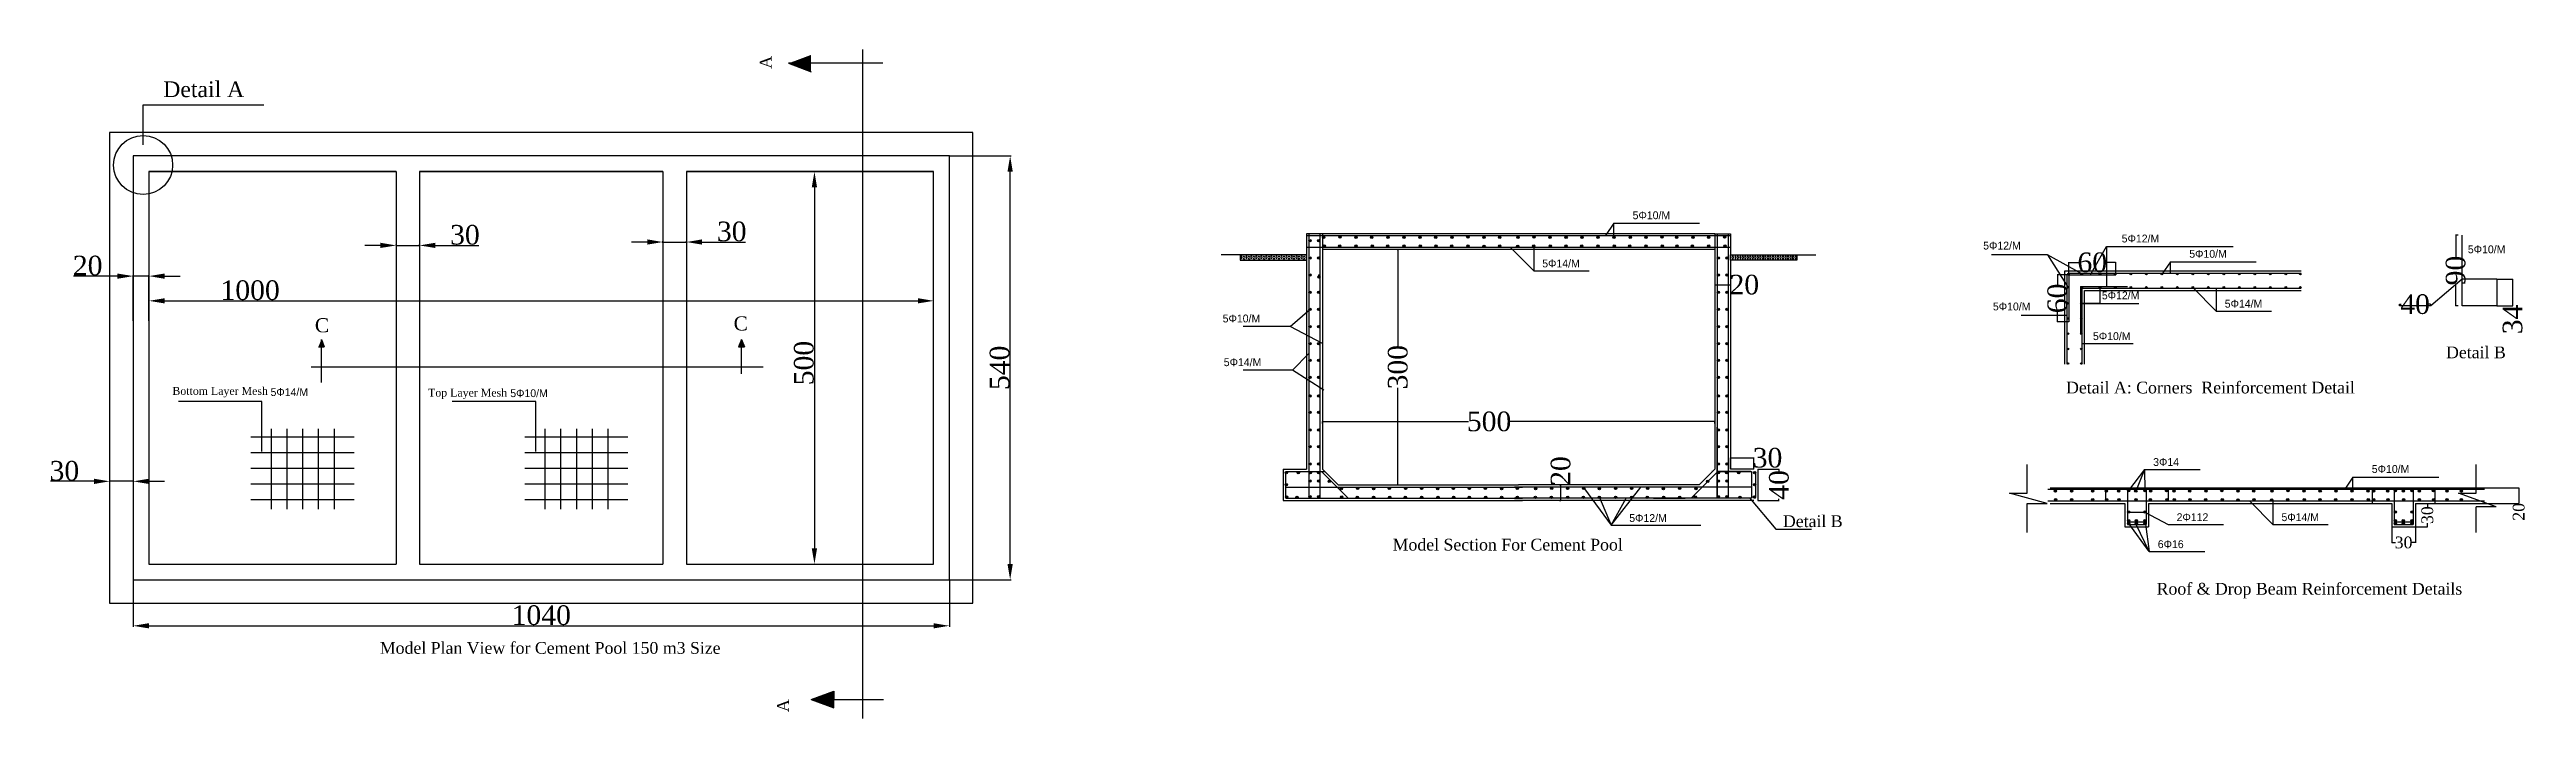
# Model space of a CAD drawing. Header units: centimetres. Extents: x 8566 to 24071, y 9487 to 14021.
# Drawn here: x 8566 to 11722, y 9975 to 10827 of the extents above; entities that cross this region are included whole.
import ezdxf

# ---------------------------------------------------------------- set-up
doc = ezdxf.new("R2010")
doc.units = ezdxf.units.CM
doc.layers.get('0').update_dxf_attribs({"linetype": 'CONTINUOUS'})
doc.layers.get('DEFPOINTS').update_dxf_attribs({"linetype": 'CONTINUOUS'})
doc.styles.get("Standard").update_dxf_attribs({"font": 'times.ttf', "height": 20})
doc.styles.add('STYLE1', font='greekc.shx', dxfattribs={"height": 10})
doc.styles.add('style2', font='times.ttf', dxfattribs={"height": 15})
doc.styles.add('style3', font='times.ttf', dxfattribs={"height": 25})
doc.dimstyles.get("Standard").update_dxf_attribs({"dimtxt": 15, "dimasz": 0.18, "dimexe": 0.18, "dimexo": 0.0625, "dimgap": 0.09, "dimtad": 0, "dimdec": 0, "dimzin": 0, "dimdsep": 46, "dimtxsty": 'style2', "dimcen": 0.09, "dimadec": 0, "dimazin": 0, "dimtfac": 1, "dimtdec": 0, "dimtofl": 0, "dimtmove": 0, "dimatfit": 3, "dimfxl": 1, "dimtolj": 1, "dimtzin": 0, "dimarcsym": 0})

msp = doc.modelspace()

# ---------------------------------------------------------------- texts
for p in [(9486.2, 10802.6), (9508.2, 9982.7)]:
    msp.add_text('A', height=15, rotation=90).set_placement(p)
for s, height, p in [('Detail A', 20, (8711, 10766.4)), ('Detail B', 15, (11619.9, 10433.6)), ('Bottom Layer Mesh', 10, (8722.7, 10387)), ('Top Layer Mesh', 10, (9048.5, 10384.8)), ('Detail A: Corners  Reinforcement Detail', 15, (11135.7, 10388.8)), ('Detail B', 15, (10774.9, 10218.5)), ('Model Section For Cement Pool', 15, (10277.6, 10188.6)), ('Roof & Drop Beam Reinforcement Details', 15, (11251.1, 10132.4)), ('Model Plan View for Cement Pool 150 m3 Size', 15, (8987, 10057))]:
    msp.add_text(s, height=height).set_placement(p)
at = {"style": 'STYLE1'}
for s, p in [('5F10/M', (10583.4, 10610.8)), ('5F12/M', (11030.1, 10572.2)), ('5F12/M', (11206.6, 10581.2)), ('5F10/M', (11647.7, 10567.4)), ('5F14/M', (10468.2, 10549.4)), ('5F10/M', (11292.7, 10561.7)), ('5F12/M', (11181.3, 10508.7)), ('5F10/M', (10061, 10479.3)), ('5F10/M', (11042.5, 10494.6)), ('5F14/M', (11337.9, 10498.1)), ('5F10/M', (11170, 10456.8)), ('5F14/M', (10062.4, 10423.6)), ('5F14/M', (8847.7, 10385.5)), ('5F10/M', (9153.2, 10384.1)), ('3F14', (11246.7, 10296.4)), ('5F10/M', (11525.3, 10287.5)), ('5F12/M', (10579.1, 10225)), ('2F112', (11276.6, 10226.1)), ('5F14/M', (11410.2, 10226.1)), ('6F16', (11252.6, 10191.7))]:
    msp.add_text(s, height=10, dxfattribs=at).set_placement(p)
at = {"color": 7, "style": 'style3'}
for p in [(8904.2, 10466.7), (9437.8, 10469)]:
    msp.add_text('C', height=18, dxfattribs=at).set_placement(p)

# ---------------------------------------------------------------- blocks, each defined once
blk = doc.blocks.new('*D0')
at = {"color": 0, "lineweight": -2, "transparency": 16777216}
for p, q in [((10743.1, 10292.2), (10770.1, 10292.2)), ((10769.9, 10292), (10769.9, 10289.8)), ((10743.1, 10252.2), (10770.1, 10252.2)), ((10769.9, 10252.4), (10769.9, 10254.6))]:
    blk.add_line(p, q, dxfattribs=at)
at = {"color": 0, "transparency": 16777216}
for points in [[(10769.9, 10292), (10769.9, 10292), (10769.9, 10292.2)], [(10769.9, 10252.4), (10769.9, 10252.4), (10769.9, 10252.2)]]:
    blk.add_solid(points, dxfattribs=at)
at = {"layer": 'DEFPOINTS', "color": 0, "transparency": 16777216}
for p in [(10743, 10292.2), (10769.9, 10292.2), (10743, 10252.2)]:
    blk.add_point(p, dxfattribs=at)
at = {"color": 0, "transparency": 16777216, "insert": (10769.9, 10272.2), "char_height": 25, "attachment_point": 5, "rotation": 90, "style": 'style3'}
blk.add_mtext('\\A1;40', dxfattribs=at)
blk = doc.blocks.new('*D1')
at = {"color": 0, "lineweight": -2, "transparency": 16777216}
for p, q in [((10708, 10292.3), (10708, 10306.9)), ((10708.2, 10306.7), (10737.8, 10306.7)), ((10738, 10292.3), (10738, 10306.9)), ((10738, 10306.7), (10738.2, 10306.7))]:
    blk.add_line(p, q, dxfattribs=at)
at = {"color": 0, "transparency": 16777216}
for points in [[(10708.2, 10306.8), (10708.2, 10306.7), (10708, 10306.7)], [(10737.8, 10306.8), (10737.8, 10306.7), (10738, 10306.7)]]:
    blk.add_solid(points, dxfattribs=at)
at = {"layer": 'DEFPOINTS', "color": 0, "transparency": 16777216}
for p in [(10708, 10292.2), (10738, 10306.7), (10738, 10292.2)]:
    blk.add_point(p, dxfattribs=at)
at = {"color": 0, "transparency": 16777216, "insert": (10755.3, 10306.7), "char_height": 25, "attachment_point": 5, "style": 'style3'}
blk.add_mtext('\\A1;30', dxfattribs=at)
blk = doc.blocks.new('*D2')
at = {"color": 0, "lineweight": -2, "transparency": 16777216}
for p, q in [((10490.1, 10272.2), (10491.9, 10272.2)), ((10491.7, 10272.2), (10491.7, 10272.4)), ((10491.7, 10252.4), (10491.7, 10272)), ((10490.1, 10252.2), (10491.9, 10252.2))]:
    blk.add_line(p, q, dxfattribs=at)
at = {"color": 0, "transparency": 16777216}
for points in [[(10491.6, 10272), (10491.7, 10272), (10491.7, 10272.2)], [(10491.6, 10252.4), (10491.7, 10252.4), (10491.7, 10252.2)]]:
    blk.add_solid(points, dxfattribs=at)
at = {"layer": 'DEFPOINTS', "color": 0, "transparency": 16777216}
for p in [(10490.1, 10272.2), (10491.7, 10272.2), (10490.1, 10252.2)]:
    blk.add_point(p, dxfattribs=at)
at = {"color": 0, "transparency": 16777216, "insert": (10491.7, 10289.9), "char_height": 25, "attachment_point": 5, "rotation": 90, "style": 'style3'}
blk.add_mtext('\\A1;20', dxfattribs=at)
blk = doc.blocks.new('*D3')
at = {"color": 0, "lineweight": -2, "transparency": 16777216}
for p, q in [((10188, 10350.6), (10188, 10353.2)), ((10188.2, 10353), (10374.2, 10353)), ((10687.8, 10353), (10426.7, 10353)), ((10688, 10350.6), (10688, 10353.2))]:
    blk.add_line(p, q, dxfattribs=at)
at = {"color": 0, "transparency": 16777216}
for points in [[(10188.2, 10353.1), (10188.2, 10353), (10188, 10353)], [(10687.8, 10353.1), (10687.8, 10353), (10688, 10353)]]:
    blk.add_solid(points, dxfattribs=at)
at = {"layer": 'DEFPOINTS', "color": 0, "transparency": 16777216}
for p in [(10688, 10353), (10188, 10350.5), (10688, 10350.5)]:
    blk.add_point(p, dxfattribs=at)
at = {"color": 0, "transparency": 16777216, "insert": (10400.5, 10353), "char_height": 25, "attachment_point": 5, "style": 'style3'}
blk.add_mtext('\\A1;500', dxfattribs=at)
blk = doc.blocks.new('*D4')
at = {"color": 0, "lineweight": -2, "transparency": 16777216}
for p, q in [((11684.7, 10534.4), (11704.9, 10534.4)), ((11704.7, 10534.3), (11704.7, 10500.6)), ((11684.7, 10500.4), (11704.9, 10500.4)), ((11704.7, 10500.4), (11704.7, 10500.3))]:
    blk.add_line(p, q, dxfattribs=at)
at = {"color": 0, "transparency": 16777216}
for points in [[(11704.6, 10534.3), (11704.7, 10534.3), (11704.7, 10534.4)], [(11704.6, 10500.6), (11704.7, 10500.6), (11704.7, 10500.4)]]:
    blk.add_solid(points, dxfattribs=at)
at = {"layer": 'DEFPOINTS', "color": 0, "transparency": 16777216}
for p in [(11684.6, 10534.4), (11684.6, 10500.4), (11704.7, 10500.4)]:
    blk.add_point(p, dxfattribs=at)
at = {"color": 0, "transparency": 16777216, "insert": (11704.7, 10483.1), "char_height": 25, "attachment_point": 5, "rotation": 90, "style": 'style3'}
blk.add_mtext('\\A1;34', dxfattribs=at)
blk = doc.blocks.new('*D5')
at = {"color": 0, "lineweight": -2, "transparency": 16777216}
for p, q in [((11560.5, 10500.5), (11560.5, 10502.6)), ((11560.7, 10502.4), (11562.9, 10502.4)), ((11600.3, 10502.4), (11598.1, 10502.4)), ((11600.5, 10500.5), (11600.5, 10502.6))]:
    blk.add_line(p, q, dxfattribs=at)
at = {"color": 0, "transparency": 16777216}
for points in [[(11560.7, 10502.4), (11560.7, 10502.4), (11560.5, 10502.4)], [(11600.3, 10502.4), (11600.3, 10502.4), (11600.5, 10502.4)]]:
    blk.add_solid(points, dxfattribs=at)
at = {"layer": 'DEFPOINTS', "color": 0, "transparency": 16777216}
for p in [(11560.5, 10500.4), (11600.5, 10502.4), (11600.5, 10500.4)]:
    blk.add_point(p, dxfattribs=at)
at = {"color": 0, "transparency": 16777216, "insert": (11580.5, 10502.4), "char_height": 25, "attachment_point": 5, "style": 'style3'}
blk.add_mtext('\\A1;40', dxfattribs=at)
blk = doc.blocks.new('*D6')
at = {"color": 0, "lineweight": -2, "transparency": 16777216}
for p, q in [((11635.5, 10590.4), (11632, 10590.4)), ((11632.2, 10590.3), (11632.2, 10562.6)), ((11632.2, 10500.6), (11632.2, 10528.3)), ((11635.5, 10500.4), (11632, 10500.4))]:
    blk.add_line(p, q, dxfattribs=at)
at = {"color": 0, "transparency": 16777216}
for points in [[(11632.1, 10590.3), (11632.2, 10590.3), (11632.2, 10590.4)], [(11632.1, 10500.6), (11632.2, 10500.6), (11632.2, 10500.4)]]:
    blk.add_solid(points, dxfattribs=at)
at = {"layer": 'DEFPOINTS', "color": 0, "transparency": 16777216}
for p in [(11632.2, 10590.4), (11635.6, 10590.4), (11635.6, 10500.4)]:
    blk.add_point(p, dxfattribs=at)
at = {"color": 0, "transparency": 16777216, "insert": (11632.2, 10545.4), "char_height": 25, "attachment_point": 5, "rotation": 90, "style": 'style3'}
blk.add_mtext('\\A1;90', dxfattribs=at)
blk = doc.blocks.new('*D13')
at = {"color": 0, "lineweight": -2, "transparency": 16777216}
for p, q in [((11139.1, 10539.9), (11139.1, 10555.9)), ((11139.3, 10555.7), (11152, 10555.7)), ((11198.9, 10555.7), (11186.2, 10555.7)), ((11199.1, 10539.9), (11199.1, 10555.9))]:
    blk.add_line(p, q, dxfattribs=at)
at = {"color": 0, "transparency": 16777216}
for points in [[(11139.3, 10555.8), (11139.3, 10555.7), (11139.1, 10555.7)], [(11198.9, 10555.8), (11198.9, 10555.7), (11199.1, 10555.7)]]:
    blk.add_solid(points, dxfattribs=at)
at = {"layer": 'DEFPOINTS', "color": 0, "transparency": 16777216}
for p in [(11199.1, 10555.7), (11139.1, 10539.9), (11199.1, 10539.9)]:
    blk.add_point(p, dxfattribs=at)
at = {"color": 0, "transparency": 16777216, "insert": (11169.1, 10555.7), "char_height": 25, "attachment_point": 5, "style": 'style3'}
blk.add_mtext('\\A1;60', dxfattribs=at)
blk = doc.blocks.new('*D7')
at = {"color": 0, "lineweight": -2, "transparency": 16777216}
for p, q in [((11139.1, 10539.9), (11124.4, 10539.9)), ((11124.6, 10539.7), (11124.6, 10527)), ((11139.1, 10479.9), (11124.4, 10479.9)), ((11124.6, 10480.1), (11124.6, 10492.8))]:
    blk.add_line(p, q, dxfattribs=at)
at = {"color": 0, "transparency": 16777216}
for points in [[(11124.6, 10539.7), (11124.6, 10539.7), (11124.6, 10539.9)], [(11124.6, 10480.1), (11124.6, 10480.1), (11124.6, 10479.9)]]:
    blk.add_solid(points, dxfattribs=at)
at = {"layer": 'DEFPOINTS', "color": 0, "transparency": 16777216}
for p in [(11139.1, 10539.9), (11124.6, 10479.9), (11139.1, 10479.9)]:
    blk.add_point(p, dxfattribs=at)
at = {"color": 0, "transparency": 16777216, "insert": (11124.6, 10509.9), "char_height": 25, "attachment_point": 5, "rotation": 90, "style": 'style3'}
blk.add_mtext('\\A1;60', dxfattribs=at)
blk = doc.blocks.new('*D8')
at = {"color": 0, "lineweight": -2, "transparency": 16777216}
for p, q in [((8692.7, 10484.2), (8692.7, 10508.1)), ((8712.7, 10506.8), (9672.7, 10506.8)), ((9692.7, 10484.2), (9692.7, 10508.1))]:
    blk.add_line(p, q, dxfattribs=at)
at = {"color": 0, "transparency": 16777216}
for points in [[(8712.7, 10510.1), (8712.7, 10503.5), (8692.7, 10506.8)], [(9672.7, 10510.1), (9672.7, 10503.5), (9692.7, 10506.8)]]:
    blk.add_solid(points, dxfattribs=at)
at = {"layer": 'DEFPOINTS', "color": 0, "transparency": 16777216}
for p in [(8692.7, 10483.5), (9692.7, 10506.8), (9692.7, 10483.5)]:
    blk.add_point(p, dxfattribs=at)
at = {"color": 0, "transparency": 16777216, "insert": (8821.7, 10520.2), "char_height": 25, "attachment_point": 5, "style": 'style3'}
blk.add_mtext('\\A1;1000', dxfattribs=at)
blk = doc.blocks.new('*D9')
at = {"color": 0, "lineweight": -2, "transparency": 16777216}
for p, q in [((9498.5, 10671.4), (9542, 10671.4)), ((9540.8, 10651.4), (9540.8, 10191.4)), ((9498.5, 10171.4), (9542, 10171.4))]:
    blk.add_line(p, q, dxfattribs=at)
at = {"color": 0, "transparency": 16777216}
for points in [[(9537.4, 10651.4), (9544.1, 10651.4), (9540.8, 10671.4)], [(9537.4, 10191.4), (9544.1, 10191.4), (9540.8, 10171.4)]]:
    blk.add_solid(points, dxfattribs=at)
at = {"layer": 'DEFPOINTS', "color": 0, "transparency": 16777216}
for p in [(9497.9, 10671.4), (9497.9, 10171.4), (9540.8, 10171.4)]:
    blk.add_point(p, dxfattribs=at)
at = {"color": 0, "transparency": 16777216, "insert": (9527.4, 10427.5), "char_height": 25, "attachment_point": 5, "rotation": 90, "style": 'style3'}
blk.add_mtext('\\A1;500', dxfattribs=at)
blk = doc.blocks.new('*D10')
at = {"color": 0, "lineweight": -2, "transparency": 16777216}
for p, q in [((8652.7, 10538.3), (8596.7, 10538.3)), ((8672.7, 10481.2), (8672.7, 10539.5)), ((8692.7, 10538.3), (8672.7, 10538.3)), ((8692.7, 10481.2), (8692.7, 10539.5)), ((8712.7, 10538.3), (8732.7, 10538.3))]:
    blk.add_line(p, q, dxfattribs=at)
at = {"color": 0, "transparency": 16777216}
for points in [[(8652.7, 10541.6), (8652.7, 10534.9), (8672.7, 10538.3)], [(8712.7, 10541.6), (8712.7, 10534.9), (8692.7, 10538.3)]]:
    blk.add_solid(points, dxfattribs=at)
at = {"layer": 'DEFPOINTS', "color": 0, "transparency": 16777216}
for p in [(8672.7, 10538.3), (8672.7, 10480.6), (8692.7, 10480.6)]:
    blk.add_point(p, dxfattribs=at)
at = {"color": 0, "transparency": 16777216, "insert": (8614.7, 10551.6), "char_height": 25, "attachment_point": 5, "style": 'style3'}
blk.add_mtext('\\A1;20', dxfattribs=at)
blk = doc.blocks.new('*D11')
at = {"color": 0, "lineweight": -2, "transparency": 16777216}
for p, q in [((8622.7, 10276.8), (8567.4, 10276.8)), ((8642.7, 10286.5), (8642.7, 10275.5)), ((8672.7, 10276.8), (8642.7, 10276.8)), ((8672.7, 10286.5), (8672.7, 10275.5)), ((8692.7, 10276.8), (8712.7, 10276.8))]:
    blk.add_line(p, q, dxfattribs=at)
at = {"color": 0, "transparency": 16777216}
for points in [[(8622.7, 10280.1), (8622.7, 10273.4), (8642.7, 10276.8)], [(8692.7, 10280.1), (8692.7, 10273.4), (8672.7, 10276.8)]]:
    blk.add_solid(points, dxfattribs=at)
at = {"layer": 'DEFPOINTS', "color": 0, "transparency": 16777216}
for p in [(8642.7, 10287.1), (8642.7, 10276.8), (8672.7, 10287.1)]:
    blk.add_point(p, dxfattribs=at)
at = {"color": 0, "transparency": 16777216, "insert": (8585, 10290.1), "char_height": 25, "attachment_point": 5, "style": 'style3'}
blk.add_mtext('\\A1;30', dxfattribs=at)
blk = doc.blocks.new('*D12')
at = {"color": 0, "lineweight": -2, "transparency": 16777216}
for p, q in [((10688, 10532.7), (10688, 10527.2)), ((10688.2, 10527.3), (10707.8, 10527.3)), ((10708, 10532.7), (10708, 10527.2)), ((10708, 10527.3), (10708.2, 10527.3))]:
    blk.add_line(p, q, dxfattribs=at)
at = {"color": 0, "transparency": 16777216}
for points in [[(10688.2, 10527.4), (10688.2, 10527.3), (10688, 10527.3)], [(10707.8, 10527.4), (10707.8, 10527.3), (10708, 10527.3)]]:
    blk.add_solid(points, dxfattribs=at)
at = {"layer": 'DEFPOINTS', "color": 0, "transparency": 16777216}
for p in [(10688, 10532.7), (10708, 10532.7), (10708, 10527.3)]:
    blk.add_point(p, dxfattribs=at)
at = {"color": 0, "transparency": 16777216, "insert": (10725.7, 10527.3), "char_height": 25, "attachment_point": 5, "style": 'style3'}
blk.add_mtext('\\A1;20', dxfattribs=at)
blk = doc.blocks.new('*D14')
at = {"color": 0, "lineweight": -2, "transparency": 16777216}
for p, q in [((10283.4, 10572.2), (10284.4, 10572.2)), ((10284.2, 10572), (10284.2, 10448.6)), ((10284.2, 10272.4), (10284.2, 10395.8)), ((10283.4, 10272.2), (10284.4, 10272.2))]:
    blk.add_line(p, q, dxfattribs=at)
at = {"color": 0, "transparency": 16777216}
for points in [[(10284.1, 10572), (10284.2, 10572), (10284.2, 10572.2)], [(10284.1, 10272.4), (10284.2, 10272.4), (10284.2, 10272.2)]]:
    blk.add_solid(points, dxfattribs=at)
at = {"layer": 'DEFPOINTS', "color": 0, "transparency": 16777216}
for p in [(10283.4, 10572.2), (10283.4, 10272.2), (10284.2, 10272.2)]:
    blk.add_point(p, dxfattribs=at)
at = {"color": 0, "transparency": 16777216, "insert": (10284.2, 10422.2), "char_height": 25, "attachment_point": 5, "rotation": 90, "style": 'style3'}
blk.add_mtext('\\A1;300', dxfattribs=at)
blk = doc.blocks.new('*D15')
at = {"color": 0, "lineweight": -2, "transparency": 16777216}
for p, q in [((11550.8, 10218.6), (11550.8, 10198.6)), ((11551, 10198.8), (11555.5, 10198.8)), ((11580.6, 10198.8), (11576.1, 10198.8)), ((11580.8, 10218.6), (11580.8, 10198.6))]:
    blk.add_line(p, q, dxfattribs=at)
at = {"color": 0, "transparency": 16777216}
for points in [[(11551, 10198.8), (11551, 10198.8), (11550.8, 10198.8)], [(11580.6, 10198.8), (11580.6, 10198.8), (11580.8, 10198.8)]]:
    blk.add_solid(points, dxfattribs=at)
at = {"layer": 'DEFPOINTS', "color": 0, "transparency": 16777216}
for p in [(11550.8, 10218.7), (11580.8, 10218.7), (11580.8, 10198.8)]:
    blk.add_point(p, dxfattribs=at)
at = {"color": 0, "transparency": 16777216, "insert": (11565.8, 10198.8), "char_height": 15, "attachment_point": 5, "style": 'style2'}
blk.add_mtext('\\A1;30', dxfattribs=at)
blk = doc.blocks.new('*D16')
at = {"color": 0, "lineweight": -2, "transparency": 16777216}
for p, q in [((11580.9, 10248.7), (11596.3, 10248.7)), ((11596.1, 10248.5), (11596.1, 10244)), ((11580.9, 10218.7), (11596.3, 10218.7)), ((11596.1, 10218.8), (11596.1, 10223.3))]:
    blk.add_line(p, q, dxfattribs=at)
at = {"color": 0, "transparency": 16777216}
for points in [[(11596.1, 10248.5), (11596.1, 10248.5), (11596.1, 10248.7)], [(11596.1, 10218.8), (11596.1, 10218.8), (11596.1, 10218.7)]]:
    blk.add_solid(points, dxfattribs=at)
at = {"layer": 'DEFPOINTS', "color": 0, "transparency": 16777216}
for p in [(11580.8, 10248.7), (11596.1, 10248.7), (11580.8, 10218.7)]:
    blk.add_point(p, dxfattribs=at)
at = {"color": 0, "transparency": 16777216, "insert": (11596.1, 10233.7), "char_height": 15, "attachment_point": 5, "rotation": 90, "style": 'style2'}
blk.add_mtext('\\A1;30', dxfattribs=at)
blk = doc.blocks.new('*D17')
at = {"color": 0, "lineweight": -2, "transparency": 16777216}
for p, q in [((11651.2, 10268.7), (11712.7, 10268.7)), ((11712.5, 10268.5), (11712.5, 10248.8)), ((11651.2, 10248.7), (11712.7, 10248.7)), ((11712.5, 10248.7), (11712.5, 10248.5))]:
    blk.add_line(p, q, dxfattribs=at)
at = {"color": 0, "transparency": 16777216}
for points in [[(11712.5, 10268.5), (11712.6, 10268.5), (11712.5, 10268.7)], [(11712.5, 10248.8), (11712.6, 10248.8), (11712.5, 10248.7)]]:
    blk.add_solid(points, dxfattribs=at)
at = {"layer": 'DEFPOINTS', "color": 0, "transparency": 16777216}
for p in [(11651.1, 10268.7), (11651.1, 10248.7), (11712.5, 10248.7)]:
    blk.add_point(p, dxfattribs=at)
at = {"color": 0, "transparency": 16777216, "insert": (11712.5, 10237.9), "char_height": 15, "attachment_point": 5, "rotation": 90, "style": 'style2'}
blk.add_mtext('\\A1;20', dxfattribs=at)
blk = doc.blocks.new('*D18')
at = {"color": 0, "lineweight": -2, "transparency": 16777216}
for p, q in [((8987.7, 10577.4), (8967.7, 10577.4)), ((9007.7, 10578.1), (9007.7, 10578.7)), ((9007.7, 10577.4), (9037.7, 10577.4)), ((9037.7, 10578.1), (9037.7, 10578.7)), ((9057.7, 10577.4), (9113.1, 10577.4))]:
    blk.add_line(p, q, dxfattribs=at)
at = {"color": 0, "transparency": 16777216}
for points in [[(8987.7, 10580.8), (8987.7, 10574.1), (9007.7, 10577.4)], [(9057.7, 10580.8), (9057.7, 10574.1), (9037.7, 10577.4)]]:
    blk.add_solid(points, dxfattribs=at)
at = {"layer": 'DEFPOINTS', "color": 0, "transparency": 16777216}
for p in [(9007.7, 10577.4), (9037.7, 10577.4), (9037.7, 10577.4)]:
    blk.add_point(p, dxfattribs=at)
at = {"color": 0, "transparency": 16777216, "insert": (9095.4, 10590.8), "char_height": 25, "attachment_point": 5, "style": 'style3'}
blk.add_mtext('\\A1;30', dxfattribs=at)
blk = doc.blocks.new('*D19')
at = {"color": 0, "lineweight": -2, "transparency": 16777216}
for p, q in [((9327.7, 10581.7), (9307.7, 10581.7)), ((9347.7, 10580.9), (9347.7, 10583)), ((9347.7, 10581.7), (9377.7, 10581.7)), ((9377.7, 10580.9), (9377.7, 10583)), ((9397.7, 10581.7), (9453.1, 10581.7))]:
    blk.add_line(p, q, dxfattribs=at)
at = {"color": 0, "transparency": 16777216}
for points in [[(9327.7, 10585.1), (9327.7, 10578.4), (9347.7, 10581.7)], [(9397.7, 10585.1), (9397.7, 10578.4), (9377.7, 10581.7)]]:
    blk.add_solid(points, dxfattribs=at)
at = {"layer": 'DEFPOINTS', "color": 0, "transparency": 16777216}
for p in [(9347.7, 10580.3), (9377.7, 10581.7), (9377.7, 10580.3)]:
    blk.add_point(p, dxfattribs=at)
at = {"color": 0, "transparency": 16777216, "insert": (9435.4, 10595.1), "char_height": 25, "attachment_point": 5, "style": 'style3'}
blk.add_mtext('\\A1;30', dxfattribs=at)
blk = doc.blocks.new('*D20')
at = {"color": 0, "lineweight": -2, "transparency": 16777216}
for p, q in [((8672.7, 10150.7), (8672.7, 10091.5)), ((9712.7, 10150.7), (9712.7, 10091.5)), ((8692.7, 10092.7), (9692.7, 10092.7))]:
    blk.add_line(p, q, dxfattribs=at)
at = {"color": 0, "transparency": 16777216}
for points in [[(8692.7, 10096), (8692.7, 10089.4), (8672.7, 10092.7)], [(9692.7, 10096), (9692.7, 10089.4), (9712.7, 10092.7)]]:
    blk.add_solid(points, dxfattribs=at)
at = {"layer": 'DEFPOINTS', "color": 0, "transparency": 16777216}
for p in [(8672.7, 10151.4), (9712.7, 10151.4), (9712.7, 10092.7)]:
    blk.add_point(p, dxfattribs=at)
at = {"color": 0, "transparency": 16777216, "insert": (9192.7, 10106.1), "char_height": 25, "attachment_point": 5, "style": 'style3'}
blk.add_mtext('\\A1;1040', dxfattribs=at)
blk = doc.blocks.new('*D21')
at = {"color": 0, "lineweight": -2, "transparency": 16777216}
for p, q in [((9713.3, 10691.4), (9791.4, 10691.4)), ((9790.2, 10171.4), (9790.2, 10671.4)), ((9713.3, 10151.4), (9791.4, 10151.4))]:
    blk.add_line(p, q, dxfattribs=at)
at = {"color": 0, "transparency": 16777216}
for points in [[(9786.8, 10671.4), (9793.5, 10671.4), (9790.2, 10691.4)], [(9786.8, 10171.4), (9793.5, 10171.4), (9790.2, 10151.4)]]:
    blk.add_solid(points, dxfattribs=at)
at = {"layer": 'DEFPOINTS', "color": 0, "transparency": 16777216}
for p in [(9712.7, 10691.4), (9790.2, 10691.4), (9712.7, 10151.4)]:
    blk.add_point(p, dxfattribs=at)
at = {"color": 0, "transparency": 16777216, "insert": (9776.8, 10421.4), "char_height": 25, "attachment_point": 5, "rotation": 90, "style": 'style3'}
blk.add_mtext('\\A1;540', dxfattribs=at)

# ---------------------------------------------------------------- dimensions: what is measured, and where the dimension line sits
dim = msp.add_linear_dim(base=(9540.8, 10171.4), p1=(9497.9, 10671.4), p2=(9497.9, 10171.4), angle=90, dimstyle='Standard', override={"dimtxt": 7, "dimasz": 20, "dimexe": 1.25, "dimexo": 0.625, "dimgap": 0.625, "dimtad": 1, "dimtih": 0, "dimtoh": 0, "dimlfac": -1, "dimzin": 8, "dimtxsty": 'style3', "dimcen": 2.5, "dimtofl": 1})
dim.commit()
dim.dimension.update_dxf_attribs({"geometry": '*D9', "text_midpoint": (9540.8, 10427.5), "dimtype": 160})
dim = msp.add_linear_dim(base=(9790.2, 10691.4), p1=(9712.7, 10151.4), p2=(9712.7, 10691.4), angle=90, dimstyle='Standard', override={"dimtxt": 7, "dimasz": 20, "dimexe": 1.25, "dimexo": 0.625, "dimgap": 0.625, "dimtad": 1, "dimtih": 0, "dimtoh": 0, "dimlfac": -1, "dimzin": 8, "dimtxsty": 'style3', "dimcen": 2.5, "dimtofl": 1})
dim.commit()
dim.dimension.update_dxf_attribs({"geometry": '*D21', "text_midpoint": (9776.8, 10421.4)})
for base, p1, p2, picture, middle in [((9037.7, 10577.4), (9007.7, 10577.4), (9037.7, 10577.4), '*D18', (9095.4, 10590.8)), ((9377.7, 10581.7), (9347.7, 10580.3), (9377.7, 10580.3), '*D19', (9435.4, 10595.1)), ((8672.7, 10538.3), (8692.7, 10480.6), (8672.7, 10480.6), '*D10', (8614.7, 10551.6)), ((8642.7, 10276.8), (8672.7, 10287.1), (8642.7, 10287.1), '*D11', (8585, 10290.1)), ((9712.7, 10092.7), (8672.7, 10151.4), (9712.7, 10151.4), '*D20', (9192.7, 10106.1))]:
    dim = msp.add_linear_dim(base=base, p1=p1, p2=p2, dimstyle='Standard', override={"dimtxt": 7, "dimasz": 20, "dimexe": 1.25, "dimexo": 0.625, "dimgap": 0.625, "dimtad": 1, "dimtih": 0, "dimtoh": 0, "dimlfac": -1, "dimzin": 8, "dimtxsty": 'style3', "dimcen": 2.5, "dimtofl": 1})
    dim.commit()
    dim.dimension.update_dxf_attribs({"geometry": picture, "text_midpoint": middle})
at = {"color": 7}
for p1, p2, distance, picture, middle in [((11635.6, 10500.4), (11635.6, 10590.4), 3.5, '*D6', (11632.2, 10545.4)), ((11560.5, 10500.4), (11600.5, 10500.4), 1.9, '*D5', (11580.5, 10502.4)), ((11684.6, 10534.4), (11684.6, 10500.4), 20.1, '*D4', (11704.7, 10483.1))]:
    dim = msp.add_aligned_dim(p1=p1, p2=p2, distance=distance, dimstyle='Standard', override={"dimtxsty": 'style3'}, dxfattribs=at)
    dim.commit()
    dim.dimension.update_dxf_attribs({"geometry": picture, "text_midpoint": middle})
for base, p1, p2, picture, middle in [((10284.2, 10272.2), (10283.4, 10572.2), (10283.4, 10272.2), '*D14', (10284.2, 10422.2)), ((11124.6, 10479.9), (11139.1, 10539.9), (11139.1, 10479.9), '*D7', (11124.6, 10509.9)), ((10491.7, 10272.2), (10490.1, 10252.2), (10490.1, 10272.2), '*D2', (10491.7, 10289.9)), ((10769.9, 10292.2), (10743, 10252.2), (10743, 10292.2), '*D0', (10769.9, 10272.2))]:
    dim = msp.add_linear_dim(base=base, p1=p1, p2=p2, angle=90, dimstyle='Standard', override={"dimtxsty": 'style3'}, dxfattribs=at)
    dim.commit()
    dim.dimension.update_dxf_attribs({"geometry": picture, "text_midpoint": middle})
for base, p1, p2, picture, middle in [((10708, 10527.3), (10688, 10532.7), (10708, 10532.7), '*D12', (10725.7, 10527.3)), ((11199.1, 10555.7), (11139.1, 10539.9), (11199.1, 10539.9), '*D13', (11169.1, 10555.7)), ((10738, 10306.7), (10708, 10292.2), (10738, 10292.2), '*D1', (10755.3, 10306.7))]:
    dim = msp.add_linear_dim(base=base, p1=p1, p2=p2, dimstyle='Standard', override={"dimtxsty": 'style3'}, dxfattribs=at)
    dim.commit()
    dim.dimension.update_dxf_attribs({"geometry": picture, "text_midpoint": middle})
dim = msp.add_linear_dim(base=(9692.7, 10506.8), p1=(8692.7, 10483.5), p2=(9692.7, 10483.5), dimstyle='Standard', override={"dimtxt": 7, "dimasz": 20, "dimexe": 1.25, "dimexo": 0.625, "dimgap": 0.625, "dimtad": 1, "dimtih": 0, "dimtoh": 0, "dimlfac": -1, "dimzin": 8, "dimtxsty": 'style3', "dimcen": 2.5, "dimtofl": 1})
dim.commit()
dim.dimension.update_dxf_attribs({"geometry": '*D8', "text_midpoint": (8821.7, 10506.8), "dimtype": 160})
dim = msp.add_linear_dim(base=(10688, 10353), p1=(10188, 10350.5), p2=(10688, 10350.5), dimstyle='Standard', override={"dimtxsty": 'style3'}, dxfattribs=at)
dim.commit()
dim.dimension.update_dxf_attribs({"geometry": '*D3', "text_midpoint": (10400.5, 10353), "dimtype": 160})
for base, p1, p2, picture, middle in [((11712.5, 10248.7), (11651.1, 10268.7), (11651.1, 10248.7), '*D17', (11712.5, 10237.9)), ((11596.1, 10248.7), (11580.8, 10218.7), (11580.8, 10248.7), '*D16', (11596.1, 10233.7))]:
    dim = msp.add_linear_dim(base=base, p1=p1, p2=p2, angle=90, dimstyle='Standard', dxfattribs=at)
    dim.commit()
    dim.dimension.update_dxf_attribs({"geometry": picture, "text_midpoint": middle})
dim = msp.add_linear_dim(base=(11580.8, 10198.8), p1=(11550.8, 10218.7), p2=(11580.8, 10218.7), dimstyle='Standard', dxfattribs=at)
dim.commit()
dim.dimension.update_dxf_attribs({"geometry": '*D15', "text_midpoint": (11565.8, 10198.8)})

# ---------------------------------------------------------------- hatches: boundary and pattern name
h = msp.add_hatch(color=256)
h.paths.add_polyline_path([(9507.9, 10809.5), (9536.6, 10809.5), (9536.6, 10798.8)])
h.paths.add_polyline_path([(9507.9, 10809.5), (9536.6, 10820.2), (9536.6, 10809.5)])
h = msp.add_hatch(color=256)
edge = h.paths.add_edge_path()
edge.add_arc((10172.2, 10583.3), 1.5, 0, 360)
h = msp.add_hatch(color=256)
edge = h.paths.add_edge_path()
edge.add_arc((10183.5, 10583.3), 1.5, 0, 360)
h = msp.add_hatch(color=256)
edge = h.paths.add_edge_path()
edge.add_arc((10189.6, 10587.6), 1.5, 0, 360)
h = msp.add_hatch(color=256)
edge = h.paths.add_edge_path()
edge.add_arc((10190.4, 10576.7), 1.5, 0, 360)
h = msp.add_hatch(color=256)
edge = h.paths.add_edge_path()
edge.add_arc((10210.2, 10576.6), 1.5, 0, 360)
h = msp.add_hatch(color=256)
edge = h.paths.add_edge_path()
edge.add_arc((10210.5, 10588), 1.5, 0, 360)
h = msp.add_hatch(color=256)
edge = h.paths.add_edge_path()
edge.add_arc((10230.8, 10576.6), 1.5, 0, 360)
h = msp.add_hatch(color=256)
edge = h.paths.add_edge_path()
edge.add_arc((10231, 10587.7), 1.5, 0, 360)
h = msp.add_hatch(color=256)
edge = h.paths.add_edge_path()
edge.add_arc((10251, 10587.8), 1.5, 0, 360)
h = msp.add_hatch(color=256)
edge = h.paths.add_edge_path()
edge.add_arc((10251.6, 10576.6), 1.5, 0, 360)
h = msp.add_hatch(color=256)
edge = h.paths.add_edge_path()
edge.add_arc((10271.4, 10576.6), 1.5, 0, 360)
h = msp.add_hatch(color=256)
edge = h.paths.add_edge_path()
edge.add_arc((10271.7, 10587.8), 1.5, 0, 360)
h = msp.add_hatch(color=256)
edge = h.paths.add_edge_path()
edge.add_arc((10292, 10587.8), 1.5, 0, 360)
h = msp.add_hatch(color=256)
edge = h.paths.add_edge_path()
edge.add_arc((10292, 10576.6), 1.5, 0, 360)
h = msp.add_hatch(color=256)
edge = h.paths.add_edge_path()
edge.add_arc((10312.6, 10587.7), 1.5, 0, 360)
h = msp.add_hatch(color=256)
edge = h.paths.add_edge_path()
edge.add_arc((10312.8, 10576.6), 1.5, 0, 360)
h = msp.add_hatch(color=256)
edge = h.paths.add_edge_path()
edge.add_arc((10332.6, 10587.8), 1.5, 0, 360)
h = msp.add_hatch(color=256)
edge = h.paths.add_edge_path()
edge.add_arc((10332.9, 10576.6), 1.5, 0, 360)
h = msp.add_hatch(color=256)
edge = h.paths.add_edge_path()
edge.add_arc((10352.9, 10576.6), 1.5, 0, 360)
h = msp.add_hatch(color=256)
edge = h.paths.add_edge_path()
edge.add_arc((10353.1, 10587.8), 1.5, 0, 360)
h = msp.add_hatch(color=256)
edge = h.paths.add_edge_path()
edge.add_arc((10373.4, 10588), 1.5, 0, 360)
h = msp.add_hatch(color=256)
edge = h.paths.add_edge_path()
edge.add_arc((10373.8, 10576.6), 1.5, 0, 360)
h = msp.add_hatch(color=256)
edge = h.paths.add_edge_path()
edge.add_arc((10394, 10587.7), 1.5, 0, 360)
h = msp.add_hatch(color=256)
edge = h.paths.add_edge_path()
edge.add_arc((10394.2, 10576.3), 1.5, 0, 360)
h = msp.add_hatch(color=256)
edge = h.paths.add_edge_path()
edge.add_arc((10414, 10587.8), 1.5, 0, 360)
h = msp.add_hatch(color=256)
edge = h.paths.add_edge_path()
edge.add_arc((10414.1, 10576.6), 1.5, 0, 360)
h = msp.add_hatch(color=256)
edge = h.paths.add_edge_path()
edge.add_arc((10437.1, 10576.3), 1.5, 0, 360)
h = msp.add_hatch(color=256)
edge = h.paths.add_edge_path()
edge.add_arc((10437.3, 10587.7), 1.5, 0, 360)
h = msp.add_hatch(color=256)
edge = h.paths.add_edge_path()
edge.add_arc((10457.4, 10576.6), 1.5, 0, 360)
h = msp.add_hatch(color=256)
edge = h.paths.add_edge_path()
edge.add_arc((10457.9, 10588), 1.5, 0, 360)
h = msp.add_hatch(color=256)
edge = h.paths.add_edge_path()
edge.add_arc((10478.2, 10587.8), 1.5, 0, 360)
h = msp.add_hatch(color=256)
edge = h.paths.add_edge_path()
edge.add_arc((10478.4, 10576.6), 1.5, 0, 360)
h = msp.add_hatch(color=256)
edge = h.paths.add_edge_path()
edge.add_arc((10498.3, 10576.6), 1.5, 0, 360)
h = msp.add_hatch(color=256)
edge = h.paths.add_edge_path()
edge.add_arc((10498.7, 10587.8), 1.5, 0, 360)
h = msp.add_hatch(color=256)
edge = h.paths.add_edge_path()
edge.add_arc((10518.5, 10576.6), 1.5, 0, 360)
h = msp.add_hatch(color=256)
edge = h.paths.add_edge_path()
edge.add_arc((10518.7, 10587.7), 1.5, 0, 360)
h = msp.add_hatch(color=256)
edge = h.paths.add_edge_path()
edge.add_arc((10539.3, 10587.8), 1.5, 0, 360)
h = msp.add_hatch(color=256)
edge = h.paths.add_edge_path()
edge.add_arc((10539.3, 10576.6), 1.5, 0, 360)
h = msp.add_hatch(color=256)
edge = h.paths.add_edge_path()
edge.add_arc((10559.6, 10587.8), 1.5, 0, 360)
h = msp.add_hatch(color=256)
edge = h.paths.add_edge_path()
edge.add_arc((10559.9, 10576.6), 1.5, 0, 360)
h = msp.add_hatch(color=256)
edge = h.paths.add_edge_path()
edge.add_arc((10579.7, 10576.6), 1.5, 0, 360)
h = msp.add_hatch(color=256)
edge = h.paths.add_edge_path()
edge.add_arc((10580.3, 10587.8), 1.5, 0, 360)
h = msp.add_hatch(color=256)
edge = h.paths.add_edge_path()
edge.add_arc((10600.3, 10587.7), 1.5, 0, 360)
h = msp.add_hatch(color=256)
edge = h.paths.add_edge_path()
edge.add_arc((10600.5, 10576.6), 1.5, 0, 360)
h = msp.add_hatch(color=256)
edge = h.paths.add_edge_path()
edge.add_arc((10620.8, 10588), 1.5, 0, 360)
h = msp.add_hatch(color=256)
edge = h.paths.add_edge_path()
edge.add_arc((10621.1, 10576.6), 1.5, 0, 360)
h = msp.add_hatch(color=256)
edge = h.paths.add_edge_path()
edge.add_arc((10639.5, 10587.8), 1.5, 0, 360)
h = msp.add_hatch(color=256)
edge = h.paths.add_edge_path()
edge.add_arc((10639.8, 10576.6), 1.5, 0, 360)
h = msp.add_hatch(color=256)
edge = h.paths.add_edge_path()
edge.add_arc((10659.5, 10576.6), 1.5, 0, 360)
h = msp.add_hatch(color=256)
edge = h.paths.add_edge_path()
edge.add_arc((10660.2, 10587.8), 1.5, 0, 360)
h = msp.add_hatch(color=256)
edge = h.paths.add_edge_path()
edge.add_arc((10680.2, 10587.7), 1.5, 0, 360)
h = msp.add_hatch(color=256)
edge = h.paths.add_edge_path()
edge.add_arc((10680.3, 10576.6), 1.5, 0, 360)
h = msp.add_hatch(color=256)
edge = h.paths.add_edge_path()
edge.add_arc((10700.6, 10588), 1.5, 0, 360)
h = msp.add_hatch(color=256)
edge = h.paths.add_edge_path()
edge.add_arc((10701, 10576.6), 1.5, 0, 360)
h = msp.add_hatch()
h.set_pattern_fill('MUDST', color=256, scale=0.25, style=0)
h.set_pattern_definition([(180, (29297.8837, -20), (-3.175, 1.5875), [1.5875, -1.5875, 0, -1.5875, 0, -1.5875])])
h.paths.add_polyline_path([(10168, 10565.6), (10083.3, 10565.6), (10083.3, 10558.8), (10168, 10558.8)])
h = msp.add_hatch(color=256)
edge = h.paths.add_edge_path()
edge.add_arc((10172.2, 10561.4), 1.5, 0, 360)
h = msp.add_hatch(color=256)
edge = h.paths.add_edge_path()
edge.add_arc((10183.5, 10561.4), 1.5, 0, 360)
h = msp.add_hatch(color=256)
edge = h.paths.add_edge_path()
edge.add_arc((10692.5, 10561.4), 1.5, 0, 360)
h = msp.add_hatch(color=256)
edge = h.paths.add_edge_path()
edge.add_arc((10703.8, 10561.4), 1.5, 0, 360)
h = msp.add_hatch()
h.set_pattern_fill('MUDST', color=256, scale=0.25, style=0)
h.set_pattern_definition([(0, (-8421.862, -20), (3.175, 1.5875), [1.5875, -1.5875, 0, -1.5875, 0, -1.5875])])
h.paths.add_polyline_path([(10708, 10565.6), (10792.8, 10565.6), (10792.8, 10558.8), (10708, 10558.8)])
h = msp.add_hatch(color=256)
edge = h.paths.add_edge_path()
edge.add_arc((10172.2, 10539.6), 1.5, 0, 360)
h = msp.add_hatch(color=256)
edge = h.paths.add_edge_path()
edge.add_arc((10172.2, 10517.7), 1.5, 0, 360)
h = msp.add_hatch(color=256)
edge = h.paths.add_edge_path()
edge.add_arc((10183.5, 10517.7), 1.5, 0, 360)
h = msp.add_hatch(color=256)
edge = h.paths.add_edge_path()
edge.add_arc((10183.6, 10537.1), 1.5, 0, 360)
h = msp.add_hatch(color=256)
edge = h.paths.add_edge_path()
edge.add_arc((10692.5, 10539.6), 1.5, 0, 360)
h = msp.add_hatch(color=256)
edge = h.paths.add_edge_path()
edge.add_arc((10692.5, 10517.7), 1.5, 0, 360)
h = msp.add_hatch(color=256)
edge = h.paths.add_edge_path()
edge.add_arc((10703.8, 10539.6), 1.5, 0, 360)
h = msp.add_hatch(color=256)
edge = h.paths.add_edge_path()
edge.add_arc((10703.8, 10517.7), 1.5, 0, 360)
h = msp.add_hatch(color=256)
edge = h.paths.add_edge_path()
edge.add_arc((11138.2, 10523.9), 1, 0, 360)
edge = h.paths.add_edge_path()
edge.add_arc((11138.6, 10540.7), 1, 0, 360)
edge = h.paths.add_edge_path()
edge.add_arc((11178.9, 10540.9), 1, 0, 360)
edge = h.paths.add_edge_path()
edge.add_arc((11198.6, 10540.9), 1, 0, 360)
edge = h.paths.add_edge_path()
edge.add_arc((11218.3, 10540.9), 1, 0, 360)
edge = h.paths.add_edge_path()
edge.add_arc((11238.1, 10540.9), 1, 0, 360)
edge = h.paths.add_edge_path()
edge.add_arc((11257.8, 10540.9), 1, 0, 360)
edge = h.paths.add_edge_path()
edge.add_arc((11277.6, 10540.9), 1, 0, 360)
edge = h.paths.add_edge_path()
edge.add_arc((11297.3, 10540.9), 1, 0, 360)
edge = h.paths.add_edge_path()
edge.add_arc((11317, 10540.9), 1, 0, 360)
edge = h.paths.add_edge_path()
edge.add_arc((11336.8, 10540.9), 1, 0, 360)
edge = h.paths.add_edge_path()
edge.add_arc((11356.5, 10540.9), 1, 0, 360)
edge = h.paths.add_edge_path()
edge.add_arc((11155.7, 10540.9), 1, 0, 360)
edge = h.paths.add_edge_path()
edge.add_arc((11155.8, 10523.5), 1, 0, 360)
edge = h.paths.add_edge_path()
edge.add_arc((11356.5, 10523.9), 1, 0, 360)
edge = h.paths.add_edge_path()
edge.add_arc((11336.8, 10523.9), 1, 0, 360)
edge = h.paths.add_edge_path()
edge.add_arc((11317, 10523.9), 1, 0, 360)
edge = h.paths.add_edge_path()
edge.add_arc((11297.3, 10523.9), 1, 0, 360)
edge = h.paths.add_edge_path()
edge.add_arc((11277.6, 10523.9), 1, 0, 360)
edge = h.paths.add_edge_path()
edge.add_arc((11257.8, 10523.9), 1, 0, 360)
edge = h.paths.add_edge_path()
edge.add_arc((11238.1, 10523.9), 1, 0, 360)
edge = h.paths.add_edge_path()
edge.add_arc((11218.3, 10523.9), 1, 0, 360)
edge = h.paths.add_edge_path()
edge.add_arc((11198.6, 10523.9), 1, 0, 360)
edge = h.paths.add_edge_path()
edge.add_arc((11178.9, 10523.9), 1, 0, 360)
edge = h.paths.add_edge_path()
edge.add_arc((11155.1, 10503.7), 1, 0, 360)
edge = h.paths.add_edge_path()
edge.add_arc((11155.1, 10484.3), 1, 0, 360)
edge = h.paths.add_edge_path()
edge.add_arc((11138.1, 10464.9), 1, 0, 360)
edge = h.paths.add_edge_path()
edge.add_arc((11138.1, 10445.5), 1, 0, 360)
edge = h.paths.add_edge_path()
edge.add_arc((11138.1, 10426.9), 1, 0, 360)
edge = h.paths.add_edge_path()
edge.add_arc((11155.1, 10426.9), 1, 0, 360)
edge = h.paths.add_edge_path()
edge.add_arc((11155.1, 10445.5), 1, 0, 360)
edge = h.paths.add_edge_path()
edge.add_arc((11155.1, 10464.9), 1, 0, 360)
edge = h.paths.add_edge_path()
edge.add_arc((11138.2, 10484.3), 1, 0, 360)
edge = h.paths.add_edge_path()
edge.add_arc((11138.2, 10503.7), 1, 0, 360)
h = msp.add_hatch(color=256)
edge = h.paths.add_edge_path()
edge.add_arc((11376.2, 10540.9), 1, 0, 360)
edge = h.paths.add_edge_path()
edge.add_arc((11396, 10540.9), 1, 0, 360)
edge = h.paths.add_edge_path()
edge.add_arc((11415.7, 10540.9), 1, 0, 360)
edge = h.paths.add_edge_path()
edge.add_arc((11434.3, 10540.9), 1, 0, 360)
edge = h.paths.add_edge_path()
edge.add_arc((11434.3, 10523.9), 1, 0, 360)
edge = h.paths.add_edge_path()
edge.add_arc((11415.7, 10523.9), 1, 0, 360)
edge = h.paths.add_edge_path()
edge.add_arc((11396, 10523.9), 1, 0, 360)
edge = h.paths.add_edge_path()
edge.add_arc((11376.2, 10523.9), 1, 0, 360)
h = msp.add_hatch(color=256)
edge = h.paths.add_edge_path()
edge.add_arc((10172.2, 10495.8), 1.5, 0, 360)
h = msp.add_hatch(color=256)
edge = h.paths.add_edge_path()
edge.add_arc((10183.5, 10495.8), 1.5, 0, 360)
h = msp.add_hatch(color=256)
edge = h.paths.add_edge_path()
edge.add_arc((10692.5, 10495.8), 1.5, 0, 360)
h = msp.add_hatch(color=256)
edge = h.paths.add_edge_path()
edge.add_arc((10703.8, 10495.8), 1.5, 0, 360)
h = msp.add_hatch(color=7)
h.dxf.hatch_style = 1
h.paths.add_polyline_path([(8912.5, 10457.7), (8908.7, 10448.1), (8912.5, 10448.1)])
h.paths.add_polyline_path([(8912.5, 10457.7), (8912.5, 10448.1), (8916.2, 10448.1)])
h = msp.add_hatch(color=7)
h.dxf.hatch_style = 1
h.paths.add_polyline_path([(9448, 10457.7), (9444.2, 10448.1), (9448, 10448.1)])
h.paths.add_polyline_path([(9448, 10457.7), (9448, 10448.1), (9451.8, 10448.1)])
h = msp.add_hatch(color=256)
edge = h.paths.add_edge_path()
edge.add_arc((10172.2, 10473.9), 1.5, 0, 360)
h = msp.add_hatch(color=256)
edge = h.paths.add_edge_path()
edge.add_arc((10172.2, 10452.1), 1.5, 0, 360)
h = msp.add_hatch(color=256)
edge = h.paths.add_edge_path()
edge.add_arc((10183.5, 10473.9), 1.5, 0, 360)
h = msp.add_hatch(color=256)
edge = h.paths.add_edge_path()
edge.add_arc((10183.5, 10452.1), 1.5, 0, 360)
h = msp.add_hatch(color=256)
edge = h.paths.add_edge_path()
edge.add_arc((10692.5, 10473.9), 1.5, 0, 360)
h = msp.add_hatch(color=256)
edge = h.paths.add_edge_path()
edge.add_arc((10692.5, 10452.1), 1.5, 0, 360)
h = msp.add_hatch(color=256)
edge = h.paths.add_edge_path()
edge.add_arc((10703.8, 10473.9), 1.5, 0, 360)
h = msp.add_hatch(color=256)
edge = h.paths.add_edge_path()
edge.add_arc((10703.8, 10452.1), 1.5, 0, 360)
h = msp.add_hatch(color=256)
edge = h.paths.add_edge_path()
edge.add_arc((10172.2, 10430.9), 1.5, 0, 360)
h = msp.add_hatch(color=256)
edge = h.paths.add_edge_path()
edge.add_arc((10183.5, 10430.9), 1.5, 0, 360)
h = msp.add_hatch(color=256)
edge = h.paths.add_edge_path()
edge.add_arc((10692.5, 10430.9), 1.5, 0, 360)
h = msp.add_hatch(color=256)
edge = h.paths.add_edge_path()
edge.add_arc((10703.8, 10430.9), 1.5, 0, 360)
h = msp.add_hatch(color=256)
edge = h.paths.add_edge_path()
edge.add_arc((10172.2, 10409.5), 1.5, 0, 360)
h = msp.add_hatch(color=256)
edge = h.paths.add_edge_path()
edge.add_arc((10172.2, 10385.7), 1.5, 0, 360)
h = msp.add_hatch(color=256)
edge = h.paths.add_edge_path()
edge.add_arc((10183.5, 10409.5), 1.5, 0, 360)
h = msp.add_hatch(color=256)
edge = h.paths.add_edge_path()
edge.add_arc((10183.5, 10385.7), 1.5, 0, 360)
h = msp.add_hatch(color=256)
edge = h.paths.add_edge_path()
edge.add_arc((10692.5, 10409.5), 1.5, 0, 360)
h = msp.add_hatch(color=256)
edge = h.paths.add_edge_path()
edge.add_arc((10692.5, 10385.7), 1.5, 0, 360)
h = msp.add_hatch(color=256)
edge = h.paths.add_edge_path()
edge.add_arc((10703.8, 10409.5), 1.5, 0, 360)
h = msp.add_hatch(color=256)
edge = h.paths.add_edge_path()
edge.add_arc((10703.8, 10385.7), 1.5, 0, 360)
h = msp.add_hatch(color=256)
edge = h.paths.add_edge_path()
edge.add_arc((10172.2, 10364.6), 1.5, 0, 360)
h = msp.add_hatch(color=256)
edge = h.paths.add_edge_path()
edge.add_arc((10183.5, 10364.6), 1.5, 0, 360)
h = msp.add_hatch(color=256)
edge = h.paths.add_edge_path()
edge.add_arc((10692.5, 10364.6), 1.5, 0, 360)
h = msp.add_hatch(color=256)
edge = h.paths.add_edge_path()
edge.add_arc((10703.8, 10364.6), 1.5, 0, 360)
h = msp.add_hatch(color=256)
edge = h.paths.add_edge_path()
edge.add_arc((10172.2, 10342.3), 1.5, 0, 360)
h = msp.add_hatch(color=256)
edge = h.paths.add_edge_path()
edge.add_arc((10172.2, 10320.8), 1.5, 0, 360)
h = msp.add_hatch(color=256)
edge = h.paths.add_edge_path()
edge.add_arc((10183.5, 10342.3), 1.5, 0, 360)
h = msp.add_hatch(color=256)
edge = h.paths.add_edge_path()
edge.add_arc((10183.5, 10320.8), 1.5, 0, 360)
h = msp.add_hatch(color=256)
edge = h.paths.add_edge_path()
edge.add_arc((10692.5, 10342.3), 1.5, 0, 360)
h = msp.add_hatch(color=256)
edge = h.paths.add_edge_path()
edge.add_arc((10692.5, 10320.8), 1.5, 0, 360)
h = msp.add_hatch(color=256)
edge = h.paths.add_edge_path()
edge.add_arc((10703.8, 10342.3), 1.5, 0, 360)
h = msp.add_hatch(color=256)
edge = h.paths.add_edge_path()
edge.add_arc((10703.8, 10320.8), 1.5, 0, 360)
h = msp.add_hatch(color=256)
edge = h.paths.add_edge_path()
edge.add_arc((10172.2, 10298.9), 1.5, 0, 360)
h = msp.add_hatch(color=256)
edge = h.paths.add_edge_path()
edge.add_arc((10183.5, 10298.9), 1.5, 0, 360)
h = msp.add_hatch(color=256)
edge = h.paths.add_edge_path()
edge.add_arc((10692.5, 10298.9), 1.5, 0, 360)
h = msp.add_hatch(color=256)
edge = h.paths.add_edge_path()
edge.add_arc((10703.8, 10298.9), 1.5, 0, 360)
h = msp.add_hatch(color=256)
edge = h.paths.add_edge_path()
edge.add_arc((10142.2, 10287.8), 1.5, 0, 360)
h = msp.add_hatch(color=256)
edge = h.paths.add_edge_path()
edge.add_arc((10142.2, 10272.5), 1.5, 0, 360)
h = msp.add_hatch(color=256)
edge = h.paths.add_edge_path()
edge.add_arc((10142.5, 10257), 1.5, 0, 360)
h = msp.add_hatch(color=256)
edge = h.paths.add_edge_path()
edge.add_arc((10155.9, 10256.5), 1.5, 0, 360)
h = msp.add_hatch(color=256)
edge = h.paths.add_edge_path()
edge.add_arc((10157.3, 10287.8), 1.5, 0, 360)
h = msp.add_hatch(color=256)
edge = h.paths.add_edge_path()
edge.add_arc((10172.2, 10277.1), 1.5, 0, 360)
h = msp.add_hatch(color=256)
edge = h.paths.add_edge_path()
edge.add_arc((10172.2, 10257.1), 1.5, 0, 360)
h = msp.add_hatch(color=256)
edge = h.paths.add_edge_path()
edge.add_arc((10172.6, 10287.8), 1.5, 0, 360)
h = msp.add_hatch(color=256)
edge = h.paths.add_edge_path()
edge.add_arc((10183.5, 10287.8), 1.5, 0, 360)
h = msp.add_hatch(color=256)
edge = h.paths.add_edge_path()
edge.add_arc((10183.5, 10277.1), 1.5, 0, 360)
h = msp.add_hatch(color=256)
edge = h.paths.add_edge_path()
edge.add_arc((10183.5, 10257.1), 1.5, 0, 360)
h = msp.add_hatch(color=256)
edge = h.paths.add_edge_path()
edge.add_arc((10196.9, 10276.9), 1.5, 0, 360)
h = msp.add_hatch(color=256)
edge = h.paths.add_edge_path()
edge.add_arc((10212, 10267.6), 1.5, 0, 360)
h = msp.add_hatch(color=256)
edge = h.paths.add_edge_path()
edge.add_arc((10212.8, 10256.7), 1.5, 0, 360)
h = msp.add_hatch(color=256)
edge = h.paths.add_edge_path()
edge.add_arc((10232.5, 10256.6), 1.5, 0, 360)
h = msp.add_hatch(color=256)
edge = h.paths.add_edge_path()
edge.add_arc((10232.9, 10268), 1.5, 0, 360)
h = msp.add_hatch(color=256)
edge = h.paths.add_edge_path()
edge.add_arc((10253.2, 10256.6), 1.5, 0, 360)
h = msp.add_hatch(color=256)
edge = h.paths.add_edge_path()
edge.add_arc((10253.3, 10267.6), 1.5, 0, 360)
h = msp.add_hatch(color=256)
edge = h.paths.add_edge_path()
edge.add_arc((10273.3, 10267.8), 1.5, 0, 360)
h = msp.add_hatch(color=256)
edge = h.paths.add_edge_path()
edge.add_arc((10274, 10256.6), 1.5, 0, 360)
h = msp.add_hatch(color=256)
edge = h.paths.add_edge_path()
edge.add_arc((10293.7, 10256.6), 1.5, 0, 360)
h = msp.add_hatch(color=256)
edge = h.paths.add_edge_path()
edge.add_arc((10294.1, 10267.8), 1.5, 0, 360)
h = msp.add_hatch(color=256)
edge = h.paths.add_edge_path()
edge.add_arc((10314.4, 10267.8), 1.5, 0, 360)
h = msp.add_hatch(color=256)
edge = h.paths.add_edge_path()
edge.add_arc((10314.4, 10256.6), 1.5, 0, 360)
h = msp.add_hatch(color=256)
edge = h.paths.add_edge_path()
edge.add_arc((10335, 10267.6), 1.5, 0, 360)
h = msp.add_hatch(color=256)
edge = h.paths.add_edge_path()
edge.add_arc((10335.2, 10256.6), 1.5, 0, 360)
h = msp.add_hatch(color=256)
edge = h.paths.add_edge_path()
edge.add_arc((10355, 10267.8), 1.5, 0, 360)
h = msp.add_hatch(color=256)
edge = h.paths.add_edge_path()
edge.add_arc((10355.3, 10256.6), 1.5, 0, 360)
h = msp.add_hatch(color=256)
edge = h.paths.add_edge_path()
edge.add_arc((10375.3, 10256.6), 1.5, 0, 360)
h = msp.add_hatch(color=256)
edge = h.paths.add_edge_path()
edge.add_arc((10375.4, 10267.8), 1.5, 0, 360)
h = msp.add_hatch(color=256)
edge = h.paths.add_edge_path()
edge.add_arc((10395.7, 10268), 1.5, 0, 360)
h = msp.add_hatch(color=256)
edge = h.paths.add_edge_path()
edge.add_arc((10396.2, 10256.6), 1.5, 0, 360)
h = msp.add_hatch(color=256)
edge = h.paths.add_edge_path()
edge.add_arc((10416.4, 10267.6), 1.5, 0, 360)
h = msp.add_hatch(color=256)
edge = h.paths.add_edge_path()
edge.add_arc((10436.4, 10267.8), 1.5, 0, 360)
h = msp.add_hatch(color=256)
edge = h.paths.add_edge_path()
edge.add_arc((10436.5, 10256.6), 1.5, 0, 360)
h = msp.add_hatch(color=256)
edge = h.paths.add_edge_path()
edge.add_arc((10459.7, 10267.6), 1.5, 0, 360)
h = msp.add_hatch(color=256)
edge = h.paths.add_edge_path()
edge.add_arc((10479.8, 10256.6), 1.5, 0, 360)
h = msp.add_hatch(color=256)
edge = h.paths.add_edge_path()
edge.add_arc((10480.3, 10268), 1.5, 0, 360)
h = msp.add_hatch(color=256)
edge = h.paths.add_edge_path()
edge.add_arc((10500.6, 10267.8), 1.5, 0, 360)
h = msp.add_hatch(color=256)
edge = h.paths.add_edge_path()
edge.add_arc((10500.8, 10256.6), 1.5, 0, 360)
h = msp.add_hatch(color=256)
edge = h.paths.add_edge_path()
edge.add_arc((10520.7, 10256.6), 1.5, 0, 360)
h = msp.add_hatch(color=256)
edge = h.paths.add_edge_path()
edge.add_arc((10521, 10267.8), 1.5, 0, 360)
h = msp.add_hatch(color=256)
edge = h.paths.add_edge_path()
edge.add_arc((10540.9, 10256.6), 1.5, 0, 360)
h = msp.add_hatch(color=256)
edge = h.paths.add_edge_path()
edge.add_arc((10541, 10267.6), 1.5, 0, 360)
h = msp.add_hatch(color=256)
edge = h.paths.add_edge_path()
edge.add_arc((10561.7, 10267.8), 1.5, 0, 360)
h = msp.add_hatch(color=256)
edge = h.paths.add_edge_path()
edge.add_arc((10561.7, 10256.6), 1.5, 0, 360)
h = msp.add_hatch(color=256)
edge = h.paths.add_edge_path()
edge.add_arc((10582, 10267.8), 1.5, 0, 360)
h = msp.add_hatch(color=256)
edge = h.paths.add_edge_path()
edge.add_arc((10582.3, 10256.6), 1.5, 0, 360)
h = msp.add_hatch(color=256)
edge = h.paths.add_edge_path()
edge.add_arc((10602.1, 10256.6), 1.5, 0, 360)
h = msp.add_hatch(color=256)
edge = h.paths.add_edge_path()
edge.add_arc((10602.7, 10267.8), 1.5, 0, 360)
h = msp.add_hatch(color=256)
edge = h.paths.add_edge_path()
edge.add_arc((10622.7, 10267.6), 1.5, 0, 360)
h = msp.add_hatch(color=256)
edge = h.paths.add_edge_path()
edge.add_arc((10622.8, 10256.6), 1.5, 0, 360)
h = msp.add_hatch(color=256)
edge = h.paths.add_edge_path()
edge.add_arc((10643.2, 10268), 1.5, 0, 360)
h = msp.add_hatch(color=256)
edge = h.paths.add_edge_path()
edge.add_arc((10643.5, 10256.6), 1.5, 0, 360)
h = msp.add_hatch(color=256)
edge = h.paths.add_edge_path()
edge.add_arc((10663.2, 10256.7), 1.5, 0, 360)
h = msp.add_hatch(color=256)
edge = h.paths.add_edge_path()
edge.add_arc((10664, 10267.6), 1.5, 0, 360)
h = msp.add_hatch(color=256)
edge = h.paths.add_edge_path()
edge.add_arc((10679.1, 10276.9), 1.5, 0, 360)
h = msp.add_hatch(color=256)
edge = h.paths.add_edge_path()
edge.add_arc((10692.5, 10287.8), 1.5, 0, 360)
h = msp.add_hatch(color=256)
edge = h.paths.add_edge_path()
edge.add_arc((10692.5, 10277.1), 1.5, 0, 360)
h = msp.add_hatch(color=256)
edge = h.paths.add_edge_path()
edge.add_arc((10692.5, 10257.1), 1.5, 0, 360)
h = msp.add_hatch(color=256)
edge = h.paths.add_edge_path()
edge.add_arc((10703.4, 10287.8), 1.5, 0, 360)
h = msp.add_hatch(color=256)
edge = h.paths.add_edge_path()
edge.add_arc((10703.8, 10277.1), 1.5, 0, 360)
h = msp.add_hatch(color=256)
edge = h.paths.add_edge_path()
edge.add_arc((10703.8, 10257.1), 1.5, 0, 360)
h = msp.add_hatch(color=256)
edge = h.paths.add_edge_path()
edge.add_arc((10718.7, 10287.8), 1.5, 0, 360)
h = msp.add_hatch(color=256)
edge = h.paths.add_edge_path()
edge.add_arc((10720.1, 10256.5), 1.5, 0, 360)
h = msp.add_hatch(color=256)
edge = h.paths.add_edge_path()
edge.add_arc((10738.5, 10257), 1.5, 0, 360)
h = msp.add_hatch(color=256)
edge = h.paths.add_edge_path()
edge.add_arc((10738.9, 10287.8), 1.5, 0, 360)
h = msp.add_hatch(color=256)
edge = h.paths.add_edge_path()
edge.add_arc((10738.9, 10272.5), 1.5, 0, 360)
h = msp.add_hatch(color=256)
edge = h.paths.add_edge_path()
edge.add_arc((11122.2, 10264.3), 1.5, 0, 360)
h = msp.add_hatch(color=256)
edge = h.paths.add_edge_path()
edge.add_arc((11142.7, 10264.3), 1.5, 0, 360)
h = msp.add_hatch(color=256)
edge = h.paths.add_edge_path()
edge.add_arc((11169.5, 10264.3), 1.5, 0, 360)
h = msp.add_hatch(color=256)
edge = h.paths.add_edge_path()
edge.add_arc((11187.2, 10264.3), 1.5, 0, 360)
h = msp.add_hatch(color=256)
edge = h.paths.add_edge_path()
edge.add_arc((11202.9, 10264.3), 1.5, 0, 360)
h = msp.add_hatch(color=256)
edge = h.paths.add_edge_path()
edge.add_arc((11215.4, 10264.8), 1.5, 0, 360)
h = msp.add_hatch(color=256)
edge = h.paths.add_edge_path()
edge.add_arc((11224.6, 10264.5), 1.5, 0, 360)
h = msp.add_hatch(color=256)
edge = h.paths.add_edge_path()
edge.add_arc((11236.4, 10264.8), 1.5, 0, 360)
h = msp.add_hatch(color=256)
edge = h.paths.add_edge_path()
edge.add_arc((11243.4, 10264.5), 1.5, 0, 360)
h = msp.add_hatch(color=256)
edge = h.paths.add_edge_path()
edge.add_arc((11263.7, 10264.7), 1.5, 0, 360)
h = msp.add_hatch(color=256)
edge = h.paths.add_edge_path()
edge.add_arc((11273.4, 10264.3), 1.5, 0, 360)
h = msp.add_hatch(color=256)
edge = h.paths.add_edge_path()
edge.add_arc((11293.4, 10264.5), 1.5, 0, 360)
h = msp.add_hatch(color=256)
edge = h.paths.add_edge_path()
edge.add_arc((11313.9, 10264.5), 1.5, 0, 360)
h = msp.add_hatch(color=256)
edge = h.paths.add_edge_path()
edge.add_arc((11334.2, 10264.7), 1.5, 0, 360)
h = msp.add_hatch(color=256)
edge = h.paths.add_edge_path()
edge.add_arc((11354.8, 10264.3), 1.5, 0, 360)
h = msp.add_hatch(color=256)
edge = h.paths.add_edge_path()
edge.add_arc((11374.8, 10264.5), 1.5, 0, 360)
h = msp.add_hatch(color=256)
edge = h.paths.add_edge_path()
edge.add_arc((11398.1, 10264.3), 1.5, 0, 360)
h = msp.add_hatch(color=256)
edge = h.paths.add_edge_path()
edge.add_arc((11418.7, 10264.7), 1.5, 0, 360)
h = msp.add_hatch(color=256)
edge = h.paths.add_edge_path()
edge.add_arc((11439, 10264.5), 1.5, 0, 360)
h = msp.add_hatch(color=256)
edge = h.paths.add_edge_path()
edge.add_arc((11459.5, 10264.5), 1.5, 0, 360)
h = msp.add_hatch(color=256)
edge = h.paths.add_edge_path()
edge.add_arc((11479.5, 10264.3), 1.5, 0, 360)
h = msp.add_hatch(color=256)
edge = h.paths.add_edge_path()
edge.add_arc((11500.1, 10264.5), 1.5, 0, 360)
h = msp.add_hatch(color=256)
edge = h.paths.add_edge_path()
edge.add_arc((11520.4, 10264.5), 1.5, 0, 360)
h = msp.add_hatch(color=256)
edge = h.paths.add_edge_path()
edge.add_arc((11527.6, 10264.3), 1.5, 0, 360)
h = msp.add_hatch(color=256)
edge = h.paths.add_edge_path()
edge.add_arc((11545.6, 10264.3), 1.5, 0, 360)
h = msp.add_hatch(color=256)
edge = h.paths.add_edge_path()
edge.add_arc((11555.4, 10264.8), 1.5, 0, 360)
h = msp.add_hatch(color=256)
edge = h.paths.add_edge_path()
edge.add_arc((11565.6, 10264.5), 1.5, 0, 360)
h = msp.add_hatch(color=256)
edge = h.paths.add_edge_path()
edge.add_arc((11576.4, 10264.8), 1.5, 0, 360)
h = msp.add_hatch(color=256)
edge = h.paths.add_edge_path()
edge.add_arc((11586, 10264.5), 1.5, 0, 360)
h = msp.add_hatch(color=256)
edge = h.paths.add_edge_path()
edge.add_arc((11603.8, 10264.7), 1.5, 0, 360)
h = msp.add_hatch(color=256)
edge = h.paths.add_edge_path()
edge.add_arc((11621.1, 10264.3), 1.5, 0, 360)
h = msp.add_hatch(color=256)
edge = h.paths.add_edge_path()
edge.add_arc((11639.4, 10264.3), 1.5, 0, 360)
h = msp.add_hatch(color=256)
edge = h.paths.add_edge_path()
edge.add_arc((10416.5, 10256.3), 1.5, 0, 360)
h = msp.add_hatch(color=256)
edge = h.paths.add_edge_path()
edge.add_arc((10459.5, 10256.3), 1.5, 0, 360)
h = msp.add_hatch(color=256)
edge = h.paths.add_edge_path()
edge.add_arc((11122.3, 10253.3), 1.5, 0, 360)
h = msp.add_hatch(color=256)
edge = h.paths.add_edge_path()
edge.add_arc((11142.8, 10253.3), 1.5, 0, 360)
h = msp.add_hatch(color=256)
edge = h.paths.add_edge_path()
edge.add_arc((11169.7, 10253.3), 1.5, 0, 360)
h = msp.add_hatch(color=256)
edge = h.paths.add_edge_path()
edge.add_arc((11187.4, 10253.3), 1.5, 0, 360)
h = msp.add_hatch(color=256)
edge = h.paths.add_edge_path()
edge.add_arc((11203.1, 10253.3), 1.5, 0, 360)
h = msp.add_hatch(color=256)
edge = h.paths.add_edge_path()
edge.add_arc((11215.4, 10237.7), 1.5, 0, 360)
h = msp.add_hatch(color=256)
edge = h.paths.add_edge_path()
edge.add_arc((11215.4, 10226.5), 1.5, 0, 360)
h = msp.add_hatch(color=256)
edge = h.paths.add_edge_path()
edge.add_arc((11224.9, 10253.3), 1.5, 0, 360)
h = msp.add_hatch(color=256)
edge = h.paths.add_edge_path()
edge.add_arc((11225.3, 10226.5), 1.5, 0, 360)
h = msp.add_hatch(color=256)
edge = h.paths.add_edge_path()
edge.add_arc((11236.4, 10237.7), 1.5, 0, 360)
h = msp.add_hatch(color=256)
edge = h.paths.add_edge_path()
edge.add_arc((11236.4, 10226.5), 1.5, 0, 360)
h = msp.add_hatch(color=256)
edge = h.paths.add_edge_path()
edge.add_arc((11243.2, 10253.3), 1.5, 0, 360)
h = msp.add_hatch(color=256)
edge = h.paths.add_edge_path()
edge.add_arc((11264.2, 10253.3), 1.5, 0, 360)
h = msp.add_hatch(color=256)
edge = h.paths.add_edge_path()
edge.add_arc((11273.6, 10253.3), 1.5, 0, 360)
h = msp.add_hatch(color=256)
edge = h.paths.add_edge_path()
edge.add_arc((11293.8, 10253.3), 1.5, 0, 360)
h = msp.add_hatch(color=256)
edge = h.paths.add_edge_path()
edge.add_arc((11313.7, 10253.3), 1.5, 0, 360)
h = msp.add_hatch(color=256)
edge = h.paths.add_edge_path()
edge.add_arc((11334.7, 10253.3), 1.5, 0, 360)
h = msp.add_hatch(color=256)
edge = h.paths.add_edge_path()
edge.add_arc((11355, 10253), 1.5, 0, 360)
h = msp.add_hatch(color=256)
edge = h.paths.add_edge_path()
edge.add_arc((11375, 10253.3), 1.5, 0, 360)
h = msp.add_hatch(color=256)
edge = h.paths.add_edge_path()
edge.add_arc((11397.9, 10253), 1.5, 0, 360)
h = msp.add_hatch(color=256)
edge = h.paths.add_edge_path()
edge.add_arc((11418.2, 10253.3), 1.5, 0, 360)
h = msp.add_hatch(color=256)
edge = h.paths.add_edge_path()
edge.add_arc((11439.2, 10253.3), 1.5, 0, 360)
h = msp.add_hatch(color=256)
edge = h.paths.add_edge_path()
edge.add_arc((11459.2, 10253.3), 1.5, 0, 360)
h = msp.add_hatch(color=256)
edge = h.paths.add_edge_path()
edge.add_arc((11479.3, 10253.3), 1.5, 0, 360)
h = msp.add_hatch(color=256)
edge = h.paths.add_edge_path()
edge.add_arc((11500.1, 10253.3), 1.5, 0, 360)
h = msp.add_hatch(color=256)
edge = h.paths.add_edge_path()
edge.add_arc((11520.7, 10253.3), 1.5, 0, 360)
h = msp.add_hatch(color=256)
edge = h.paths.add_edge_path()
edge.add_arc((11527.8, 10253.3), 1.5, 0, 360)
h = msp.add_hatch(color=256)
edge = h.paths.add_edge_path()
edge.add_arc((11545.8, 10253.3), 1.5, 0, 360)
h = msp.add_hatch(color=256)
edge = h.paths.add_edge_path()
edge.add_arc((11555.4, 10237.7), 1.5, 0, 360)
h = msp.add_hatch(color=256)
edge = h.paths.add_edge_path()
edge.add_arc((11555.4, 10226.5), 1.5, 0, 360)
h = msp.add_hatch(color=256)
edge = h.paths.add_edge_path()
edge.add_arc((11565.3, 10226.5), 1.5, 0, 360)
h = msp.add_hatch(color=256)
edge = h.paths.add_edge_path()
edge.add_arc((11565.9, 10253.3), 1.5, 0, 360)
h = msp.add_hatch(color=256)
edge = h.paths.add_edge_path()
edge.add_arc((11576.4, 10237.7), 1.5, 0, 360)
h = msp.add_hatch(color=256)
edge = h.paths.add_edge_path()
edge.add_arc((11576.4, 10226.5), 1.5, 0, 360)
h = msp.add_hatch(color=256)
edge = h.paths.add_edge_path()
edge.add_arc((11585.9, 10253.3), 1.5, 0, 360)
h = msp.add_hatch(color=256)
edge = h.paths.add_edge_path()
edge.add_arc((11604.3, 10253.3), 1.5, 0, 360)
h = msp.add_hatch(color=256)
edge = h.paths.add_edge_path()
edge.add_arc((11621.3, 10253.3), 1.5, 0, 360)
h = msp.add_hatch(color=256)
edge = h.paths.add_edge_path()
edge.add_arc((11639.5, 10253.3), 1.5, 0, 360)
h = msp.add_hatch(color=256)
edge = h.paths.add_edge_path()
edge.add_arc((11215.4, 10223.3), 1.5, 0, 360)
h = msp.add_hatch(color=256)
edge = h.paths.add_edge_path()
edge.add_arc((11225.3, 10223.3), 1.5, 0, 360)
h = msp.add_hatch(color=256)
edge = h.paths.add_edge_path()
edge.add_arc((11236.4, 10223.3), 1.5, 0, 360)
h = msp.add_hatch(color=256)
edge = h.paths.add_edge_path()
edge.add_arc((11555.4, 10223.3), 1.5, 0, 360)
h = msp.add_hatch(color=256)
edge = h.paths.add_edge_path()
edge.add_arc((11565.3, 10223.3), 1.5, 0, 360)
h = msp.add_hatch(color=256)
edge = h.paths.add_edge_path()
edge.add_arc((11576.4, 10223.3), 1.5, 0, 360)
h = msp.add_hatch(color=256)
h.paths.add_polyline_path([(9565.3, 10009.4), (9536.6, 9998.7), (9565.3, 9998.7)])
h.paths.add_polyline_path([(9536.6, 9998.7), (9565.3, 9988), (9565.3, 9998.7)])

# ---------------------------------------------------------------- linework, layer by layer
for p, q in [((9602.2, 10827), (9602.2, 9974.6)), ((9627.8, 10809.5), (9507.9, 10809.5)), ((9507.9, 10809.5), (9536.6, 10798.8)), ((8692.7, 10671.4), (9007.7, 10671.4)), ((9037.7, 10671.4), (9347.7, 10671.4)), ((9377.7, 10671.4), (9692.7, 10671.4)), ((9377.7, 10671.4), (9377.7, 10171.4)), ((10559.4, 10605.6), (10668.8, 10605.6)), ((10559.4, 10588.2), (10559.4, 10605.6)), ((8692.7, 10598.6), (8692.7, 10198.6)), ((10168, 10592.2), (10168, 10292.2)), ((10171, 10592.2), (10171, 10255.2)), ((10185, 10592.2), (10185, 10255.2)), ((10188, 10592.2), (10188, 10292.2)), ((10457.3, 10574.3), (10457.3, 10544.9)), ((10688, 10592.2), (10688, 10292.2)), ((10691, 10592.2), (10691, 10255.2)), ((10705, 10592.2), (10705, 10255.2)), ((10708, 10592.2), (10708, 10292.2)), ((11166.4, 10539.7), (11187.4, 10575.9)), ((11187.4, 10575.9), (11348.6, 10575.9)), ((11187.4, 10575.9), (11187.4, 10525)), ((10168, 10565.6), (10059, 10565.6)), ((10457.3, 10544.9), (10528, 10544.9)), ((10708, 10565.6), (10817, 10565.6)), ((11112, 10565.3), (11040.6, 10565.3)), ((11112, 10565.3), (11138.2, 10523.8)), ((11155.7, 10541), (11112, 10565.3)), ((11134.1, 10544.9), (11435.5, 10544.9)), ((11134.1, 10426), (11134.1, 10544.9)), ((11268.6, 10556.5), (11378.1, 10556.5)), ((11268.6, 10542), (11268.6, 10556.5)), ((11137.1, 10426), (11137.1, 10539.9)), ((11139.1, 10541.9), (11435.5, 10541.9)), ((11139.1, 10539.9), (11139.1, 10479.9)), ((11139.1, 10539.9), (11199.1, 10539.9)), ((11154.1, 10524.9), (11154.1, 10464.9)), ((11154.1, 10524.9), (11214.1, 10524.9)), ((11156.1, 10426), (11156.1, 10521.9)), ((11157.1, 10522.9), (11435.5, 10522.9)), ((11159.1, 10426), (11159.1, 10519.9)), ((11159.1, 10519.9), (11435.5, 10519.9)), ((11178.9, 10523.9), (11178.9, 10503.4)), ((11327, 10522.9), (11327, 10493.6)), ((10146.8, 10474.2), (10172.1, 10495.8)), ((11078.5, 10488.6), (11137.2, 10488.6)), ((11154.5, 10503.4), (11228.3, 10503.4)), ((11178.9, 10503.4), (11154.5, 10503.4)), ((11327, 10493.6), (11397.6, 10493.6)), ((10146.8, 10474.2), (10087.3, 10474.2)), ((10188.3, 10452.4), (10146.8, 10474.2)), ((11156.1, 10452.3), (11221.1, 10452.3)), ((10149.9, 10418.3), (10087.3, 10418.3)), ((10149.9, 10418.3), (10171, 10439.5)), ((10190, 10393.1), (10149.9, 10418.3)), ((10138, 10292.2), (10138, 10252.2)), ((10138, 10292.2), (10168, 10292.2)), ((10188, 10292.2), (10208, 10272.2)), ((10688, 10292.2), (10668, 10272.2)), ((10738, 10292.2), (10708, 10292.2)), ((10743, 10292.2), (10743, 10252.2)), ((11235.8, 10291.9), (11306.5, 10291.9)), ((10141, 10288.2), (10141, 10256.2)), ((10141, 10269.2), (10443, 10269.2)), ((10142, 10289.2), (10191.8, 10289.2)), ((10186.8, 10289.2), (10220.8, 10255.2)), ((10208, 10272.2), (10438, 10272.2)), ((10735, 10269.2), (10433, 10269.2)), ((10668, 10272.2), (10438, 10272.2)), ((10522, 10267.3), (10556.2, 10221.1)), ((10556.2, 10221.1), (10593.8, 10269.2)), ((10691.5, 10288.7), (10658.1, 10255.2)), ((10685, 10289.2), (10684.3, 10289.2)), ((10734, 10289.2), (10691, 10289.2)), ((10740, 10288.2), (10740, 10256.2)), ((11115.6, 10268.7), (11265.8, 10268.7)), ((11115.6, 10268.7), (11651.1, 10268.7)), ((11501.3, 10282.3), (11610.8, 10282.3)), ((11501.3, 10264.8), (11501.3, 10282.3)), ((11605.8, 10268.7), (11605.8, 10248.7)), ((10138, 10252.2), (10443, 10252.2)), ((10142, 10255.2), (10443, 10255.2)), ((10734, 10255.2), (10433, 10255.2)), ((10738, 10252.2), (10433, 10252.2)), ((10541, 10256.1), (10556.2, 10221.1)), ((10556.2, 10221.1), (10575.2, 10255.2)), ((11115.6, 10248.7), (11210.8, 10248.7)), ((11185.8, 10248.7), (11210.8, 10248.7)), ((11240.8, 10248.7), (11550.8, 10248.7)), ((11240.8, 10248.7), (11265.8, 10248.7)), ((11399.3, 10251), (11399.3, 10221.6)), ((11580.8, 10248.7), (11651.1, 10248.7)), ((10556.2, 10221.1), (10670.4, 10221.1)), ((11210.8, 10218.7), (11240.8, 10218.7)), ((11213.8, 10221.7), (11237.8, 10221.7)), ((11237, 10222.4), (11241.8, 10187.2)), ((11265.7, 10221.6), (11336.4, 10221.6)), ((11399.3, 10221.6), (11469.9, 10221.6)), ((11550.8, 10218.7), (11580.8, 10218.7)), ((11553.8, 10221.7), (11577.8, 10221.7)), ((11555.8, 10218.7), (11575.8, 10218.7)), ((8692.7, 10171.4), (9007.7, 10171.4)), ((9037.7, 10171.4), (9347.7, 10171.4)), ((9377.7, 10171.4), (9692.7, 10171.4)), ((11241.8, 10187.2), (11312.4, 10187.2)), ((9536.6, 9998.7), (9565.3, 10009.4)), ((9565.3, 10009.4), (9565.3, 9998.7)), ((9536.6, 9998.7), (9628.9, 9998.7)), ((9536.6, 9998.7), (9565.3, 9988)), ((9565.3, 9988), (9565.3, 9998.7))]:
    msp.add_line(p, q)
at = {"color": 7}
for p, q in [((8692.7, 10671.4), (9002.7, 10671.4)), ((9007.7, 10671.4), (9007.7, 10171.4)), ((9037.7, 10671.4), (9037.7, 10171.4)), ((9347.7, 10671.4), (9347.7, 10171.4)), ((10559.4, 10605.6), (10549, 10590.1)), ((10188, 10592.2), (10168, 10592.2)), ((10708, 10589.7), (10168, 10589.7)), ((10708, 10574.7), (10168, 10574.7)), ((10688, 10592.2), (10188, 10592.2)), ((10457.3, 10544.9), (10428.3, 10574.3)), ((10688, 10592.2), (10708, 10592.2)), ((10688, 10572.2), (10188, 10572.2)), ((11268.6, 10556.5), (11258.3, 10541)), ((11327, 10493.6), (11297.3, 10523.9)), ((11640.6, 10534.4), (11600.5, 10500.4)), ((8908.7, 10448.1), (8916.2, 10448.1)), ((8912.5, 10402.7), (8912.5, 10457.7)), ((8912.5, 10457.7), (8916.2, 10448.1)), ((9448, 10457.7), (9444.2, 10448.1)), ((9444.2, 10448.1), (9451.8, 10448.1)), ((9448, 10413.7), (9448, 10457.7)), ((9448, 10457.7), (9451.8, 10448.1)), ((8899.3, 10422.5), (9475.5, 10422.5)), ((8836.7, 10378.6), (8730.4, 10378.6)), ((8836.7, 10314.6), (8836.7, 10378.6)), ((9185.6, 10378.6), (9079.2, 10378.6)), ((9185.6, 10314.6), (9185.6, 10378.6)), ((8822.8, 10333.7), (8954.3, 10333.7)), ((8848.6, 10343.6), (8848.6, 10241.3)), ((8868.6, 10343.6), (8868.6, 10241.3)), ((8888.6, 10343.6), (8888.6, 10241.3)), ((8908.6, 10343.6), (8908.6, 10241.3)), ((8928.6, 10343.6), (8928.6, 10241.3)), ((9171.7, 10333.7), (9303.2, 10333.7)), ((9197.4, 10343.6), (9197.4, 10241.3)), ((9217.4, 10343.6), (9217.4, 10241.3)), ((9237.4, 10343.6), (9237.4, 10241.3)), ((9257.4, 10343.6), (9257.4, 10241.3)), ((9277.4, 10343.6), (9277.4, 10241.3)), ((8822.8, 10313.7), (8954.3, 10313.7)), ((8822.8, 10293.7), (8954.3, 10293.7)), ((9171.7, 10313.7), (9303.2, 10313.7)), ((9171.7, 10293.7), (9303.2, 10293.7)), ((11086.3, 10261.9), (11086.3, 10298.4)), ((11235.8, 10291.9), (11215.1, 10265.2)), ((11235.8, 10291.9), (11224.7, 10264.4)), ((11235.8, 10291.9), (11236.2, 10264.9)), ((11658.4, 10261.9), (11658.4, 10298.4)), ((8822.8, 10273.7), (8954.3, 10273.7)), ((9171.7, 10273.7), (9303.2, 10273.7)), ((11111.5, 10248.6), (11063.7, 10261.9)), ((11063.7, 10261.9), (11086.3, 10261.9)), ((11668.8, 10266.4), (11112.6, 10266.4)), ((11185.8, 10266.4), (11185.8, 10251.4)), ((11213.8, 10266.4), (11213.8, 10221.7)), ((11237.8, 10266.4), (11237.8, 10221.7)), ((11265.8, 10266.4), (11265.8, 10251.4)), ((11501.3, 10282.3), (11490.9, 10266.7)), ((11525.8, 10268.7), (11525.8, 10248.7)), ((11553.8, 10266.4), (11553.8, 10221.7)), ((11577.8, 10266.4), (11577.8, 10221.7)), ((11683.8, 10244.2), (11635.7, 10261.9)), ((11635.7, 10261.9), (11658.4, 10261.9)), ((8822.8, 10253.7), (8954.3, 10253.7)), ((9171.7, 10253.7), (9303.2, 10253.7)), ((11086.1, 10211.5), (11086.1, 10248.6)), ((11086.1, 10248.6), (11111.5, 10248.6)), ((11668.8, 10251.4), (11112.6, 10251.4)), ((11210.8, 10248.7), (11210.8, 10218.7)), ((11215.2, 10237.4), (11236.2, 10237.4)), ((11236.2, 10237.4), (11265.7, 10221.6)), ((11240.8, 10248.7), (11240.8, 10218.7)), ((11399.3, 10221.6), (11370.3, 10251)), ((11550.8, 10248.7), (11550.8, 10218.7)), ((11580.8, 10248.7), (11580.8, 10218.7)), ((11658.2, 10211.5), (11658.2, 10244.2)), ((11683.8, 10244.2), (11658.2, 10244.2)), ((11213.8, 10225), (11237.8, 10225)), ((11241.8, 10187.2), (11215.9, 10223.2)), ((11241.8, 10187.2), (11225.2, 10221.7)), ((11553.8, 10225), (11577.8, 10225))]:
    msp.add_line(p, q, dxfattribs=at)
at = {"color": 1}
for p, q in [((11640.6, 10500.4), (11640.6, 10590.4)), ((11684.6, 10534.4), (11640.6, 10534.4)), ((11684.6, 10534.4), (11684.6, 10500.4)), ((11600.5, 10500.4), (11560.5, 10500.4)), ((11684.6, 10500.4), (11640.6, 10500.4)), ((10691, 10255.2), (10691, 10346)), ((10684.3, 10289.2), (10685, 10289.2)), ((10691, 10289.2), (10735, 10289.2)), ((10735, 10289.2), (10735, 10255.2)), ((10610.1, 10255.2), (10650.3, 10255.2)), ((10735, 10255.2), (10686, 10255.2))]:
    msp.add_line(p, q, dxfattribs=at)
for points in [[(8642.7, 10121.4), (9742.7, 10121.4), (9742.7, 10721.4), (8642.7, 10721.4)], [(8672.7, 10151.4), (9712.7, 10151.4), (9712.7, 10691.4), (8672.7, 10691.4)], [(10168, 10565.6), (10083.3, 10565.6), (10083.3, 10558.8), (10168, 10558.8)], [(10708, 10565.6), (10792.8, 10565.6), (10792.8, 10558.8), (10708, 10558.8)]]:
    msp.add_lwpolyline(points, close=True)
for points in [[(9007.7, 10671.4), (8692.7, 10671.4), (8692.7, 10171.4), (9007.7, 10171.4)], [(9347.7, 10671.4), (9037.7, 10671.4)], [(9377.7, 10171.4), (9692.7, 10171.4), (9692.7, 10671.4), (9377.7, 10671.4)], [(9037.7, 10171.4), (9347.7, 10171.4)]]:
    msp.add_lwpolyline(points)
for centre, radius in [((8685.4, 10679.8), 37.6), ((10172.2, 10583.3), 1.5), ((10183.5, 10583.3), 1.5), ((10189.6, 10587.6), 1.5), ((10190.4, 10576.7), 1.5), ((10210.2, 10576.6), 1.5), ((10210.5, 10588), 1.5), ((10230.8, 10576.6), 1.5), ((10231, 10587.7), 1.5), ((10251, 10587.8), 1.5), ((10251.6, 10576.6), 1.5), ((10271.4, 10576.6), 1.5), ((10271.7, 10587.8), 1.5), ((10292, 10587.8), 1.5), ((10292, 10576.6), 1.5), ((10312.6, 10587.7), 1.5), ((10312.8, 10576.6), 1.5), ((10332.6, 10587.8), 1.5), ((10332.9, 10576.6), 1.5), ((10352.9, 10576.6), 1.5), ((10353.1, 10587.8), 1.5), ((10373.4, 10588), 1.5), ((10373.8, 10576.6), 1.5), ((10394, 10587.7), 1.5), ((10394.2, 10576.3), 1.5), ((10414, 10587.8), 1.5), ((10414.1, 10576.6), 1.5), ((10437.1, 10576.3), 1.5), ((10437.3, 10587.7), 1.5), ((10457.4, 10576.6), 1.5), ((10457.9, 10588), 1.5), ((10478.2, 10587.8), 1.5), ((10478.4, 10576.6), 1.5), ((10498.3, 10576.6), 1.5), ((10498.7, 10587.8), 1.5), ((10518.5, 10576.6), 1.5), ((10518.7, 10587.7), 1.5), ((10539.3, 10587.8), 1.5), ((10539.3, 10576.6), 1.5), ((10559.6, 10587.8), 1.5), ((10559.9, 10576.6), 1.5), ((10579.7, 10576.6), 1.5), ((10580.3, 10587.8), 1.5), ((10600.3, 10587.7), 1.5), ((10600.5, 10576.6), 1.5), ((10620.8, 10588), 1.5), ((10621.1, 10576.6), 1.5), ((10639.5, 10587.8), 1.5), ((10639.8, 10576.6), 1.5), ((10659.5, 10576.6), 1.5), ((10660.2, 10587.8), 1.5), ((10680.2, 10587.7), 1.5), ((10680.3, 10576.6), 1.5), ((10700.6, 10588), 1.5), ((10701, 10576.6), 1.5), ((10172.2, 10561.4), 1.5), ((10183.5, 10561.4), 1.5), ((10692.5, 10561.4), 1.5), ((10703.8, 10561.4), 1.5), ((10172.2, 10539.6), 1.5), ((10172.2, 10517.7), 1.5), ((10183.5, 10517.7), 1.5), ((10183.6, 10537.1), 1.5), ((10692.5, 10539.6), 1.5), ((10692.5, 10517.7), 1.5), ((10703.8, 10539.6), 1.5), ((10703.8, 10517.7), 1.5), ((11138.2, 10523.9), 1), ((11138.6, 10540.7), 1), ((11155.7, 10540.9), 1), ((11155.8, 10523.5), 1), ((11178.9, 10540.9), 1), ((11178.9, 10523.9), 1), ((11198.6, 10540.9), 1), ((11198.6, 10523.9), 1), ((11218.3, 10540.9), 1), ((11218.3, 10523.9), 1), ((11238.1, 10540.9), 1), ((11238.1, 10523.9), 1), ((11257.8, 10540.9), 1), ((11257.8, 10523.9), 1), ((11277.6, 10540.9), 1), ((11277.6, 10523.9), 1), ((11297.3, 10540.9), 1), ((11297.3, 10523.9), 1), ((11317, 10540.9), 1), ((11317, 10523.9), 1), ((11336.8, 10540.9), 1), ((11336.8, 10523.9), 1), ((11356.5, 10540.9), 1), ((11356.5, 10523.9), 1), ((11376.2, 10540.9), 1), ((11376.2, 10523.9), 1), ((11396, 10540.9), 1), ((11396, 10523.9), 1), ((11415.7, 10540.9), 1), ((11415.7, 10523.9), 1), ((11434.3, 10540.9), 1), ((11434.3, 10523.9), 1), ((10172.2, 10495.8), 1.5), ((10183.5, 10495.8), 1.5), ((10692.5, 10495.8), 1.5), ((10703.8, 10495.8), 1.5), ((11138.2, 10503.7), 1), ((11138.2, 10484.3), 1), ((11155.1, 10503.7), 1), ((11155.1, 10484.3), 1), ((10172.2, 10473.9), 1.5), ((10172.2, 10452.1), 1.5), ((10183.5, 10473.9), 1.5), ((10183.5, 10452.1), 1.5), ((10692.5, 10473.9), 1.5), ((10692.5, 10452.1), 1.5), ((10703.8, 10473.9), 1.5), ((10703.8, 10452.1), 1.5), ((11138.1, 10464.9), 1), ((11155.1, 10464.9), 1), ((10172.2, 10430.9), 1.5), ((10183.5, 10430.9), 1.5), ((10692.5, 10430.9), 1.5), ((10703.8, 10430.9), 1.5), ((11138.1, 10445.5), 1), ((11138.1, 10426.9), 1), ((11155.1, 10445.5), 1), ((11155.1, 10426.9), 1), ((10172.2, 10409.5), 1.5), ((10172.2, 10385.7), 1.5), ((10183.5, 10409.5), 1.5), ((10183.5, 10385.7), 1.5), ((10692.5, 10409.5), 1.5), ((10692.5, 10385.7), 1.5), ((10703.8, 10409.5), 1.5), ((10703.8, 10385.7), 1.5), ((10172.2, 10364.6), 1.5), ((10183.5, 10364.6), 1.5), ((10692.5, 10364.6), 1.5), ((10703.8, 10364.6), 1.5), ((10172.2, 10342.3), 1.5), ((10172.2, 10320.8), 1.5), ((10183.5, 10342.3), 1.5), ((10183.5, 10320.8), 1.5), ((10692.5, 10342.3), 1.5), ((10692.5, 10320.8), 1.5), ((10703.8, 10342.3), 1.5), ((10703.8, 10320.8), 1.5), ((10172.2, 10298.9), 1.5), ((10183.5, 10298.9), 1.5), ((10692.5, 10298.9), 1.5), ((10703.8, 10298.9), 1.5), ((10142.2, 10287.8), 1.5), ((10142.2, 10272.5), 1.5), ((10142.5, 10257), 1.5), ((10155.9, 10256.5), 1.5), ((10157.3, 10287.8), 1.5), ((10172.2, 10277.1), 1.5), ((10172.2, 10257.1), 1.5), ((10172.6, 10287.8), 1.5), ((10183.5, 10287.8), 1.5), ((10183.5, 10277.1), 1.5), ((10183.5, 10257.1), 1.5), ((10196.9, 10276.9), 1.5), ((10212, 10267.6), 1.5), ((10212.8, 10256.7), 1.5), ((10232.5, 10256.6), 1.5), ((10232.9, 10268), 1.5), ((10253.2, 10256.6), 1.5), ((10253.3, 10267.6), 1.5), ((10273.3, 10267.8), 1.5), ((10274, 10256.6), 1.5), ((10293.7, 10256.6), 1.5), ((10294.1, 10267.8), 1.5), ((10314.4, 10267.8), 1.5), ((10314.4, 10256.6), 1.5), ((10335, 10267.6), 1.5), ((10335.2, 10256.6), 1.5), ((10355, 10267.8), 1.5), ((10355.3, 10256.6), 1.5), ((10375.3, 10256.6), 1.5), ((10375.4, 10267.8), 1.5), ((10395.7, 10268), 1.5), ((10396.2, 10256.6), 1.5), ((10416.4, 10267.6), 1.5), ((10436.4, 10267.8), 1.5), ((10436.5, 10256.6), 1.5), ((10459.7, 10267.6), 1.5), ((10479.8, 10256.6), 1.5), ((10480.3, 10268), 1.5), ((10500.6, 10267.8), 1.5), ((10500.8, 10256.6), 1.5), ((10520.7, 10256.6), 1.5), ((10521, 10267.8), 1.5), ((10540.9, 10256.6), 1.5), ((10541, 10267.6), 1.5), ((10561.7, 10267.8), 1.5), ((10561.7, 10256.6), 1.5), ((10582, 10267.8), 1.5), ((10582.3, 10256.6), 1.5), ((10602.1, 10256.6), 1.5), ((10602.7, 10267.8), 1.5), ((10622.7, 10267.6), 1.5), ((10622.8, 10256.6), 1.5), ((10643.2, 10268), 1.5), ((10643.5, 10256.6), 1.5), ((10663.2, 10256.7), 1.5), ((10664, 10267.6), 1.5), ((10679.1, 10276.9), 1.5), ((10692.5, 10287.8), 1.5), ((10692.5, 10277.1), 1.5), ((10692.5, 10257.1), 1.5), ((10703.4, 10287.8), 1.5), ((10703.8, 10277.1), 1.5), ((10703.8, 10257.1), 1.5), ((10718.7, 10287.8), 1.5), ((10720.1, 10256.5), 1.5), ((10738.5, 10257), 1.5), ((10738.9, 10287.8), 1.5), ((10738.9, 10272.5), 1.5), ((11122.2, 10264.3), 1.5), ((11142.7, 10264.3), 1.5), ((11169.5, 10264.3), 1.5), ((11187.2, 10264.3), 1.5), ((11202.9, 10264.3), 1.5), ((11215.4, 10264.8), 1.5), ((11224.6, 10264.5), 1.5), ((11236.4, 10264.8), 1.5), ((11243.4, 10264.5), 1.5), ((11263.7, 10264.7), 1.5), ((11273.4, 10264.3), 1.5), ((11293.4, 10264.5), 1.5), ((11313.9, 10264.5), 1.5), ((11334.2, 10264.7), 1.5), ((11354.8, 10264.3), 1.5), ((11374.8, 10264.5), 1.5), ((11398.1, 10264.3), 1.5), ((11418.7, 10264.7), 1.5), ((11439, 10264.5), 1.5), ((11459.5, 10264.5), 1.5), ((11479.5, 10264.3), 1.5), ((11500.1, 10264.5), 1.5), ((11520.4, 10264.5), 1.5), ((11527.6, 10264.3), 1.5), ((11545.6, 10264.3), 1.5), ((11555.4, 10264.8), 1.5), ((11565.6, 10264.5), 1.5), ((11576.4, 10264.8), 1.5), ((11586, 10264.5), 1.5), ((11603.8, 10264.7), 1.5), ((11621.1, 10264.3), 1.5), ((11639.4, 10264.3), 1.5), ((10416.5, 10256.3), 1.5), ((10459.5, 10256.3), 1.5), ((11122.3, 10253.3), 1.5), ((11142.8, 10253.3), 1.5), ((11169.7, 10253.3), 1.5), ((11187.4, 10253.3), 1.5), ((11203.1, 10253.3), 1.5), ((11215.4, 10237.7), 1.5), ((11215.4, 10226.5), 1.5), ((11224.9, 10253.3), 1.5), ((11225.3, 10226.5), 1.5), ((11236.4, 10237.7), 1.5), ((11236.4, 10226.5), 1.5), ((11243.2, 10253.3), 1.5), ((11264.2, 10253.3), 1.5), ((11273.6, 10253.3), 1.5), ((11293.8, 10253.3), 1.5), ((11313.7, 10253.3), 1.5), ((11334.7, 10253.3), 1.5), ((11355, 10253), 1.5), ((11375, 10253.3), 1.5), ((11397.9, 10253), 1.5), ((11418.2, 10253.3), 1.5), ((11439.2, 10253.3), 1.5), ((11459.2, 10253.3), 1.5), ((11479.3, 10253.3), 1.5), ((11500.1, 10253.3), 1.5), ((11520.7, 10253.3), 1.5), ((11527.8, 10253.3), 1.5), ((11545.8, 10253.3), 1.5), ((11555.4, 10237.7), 1.5), ((11555.4, 10226.5), 1.5), ((11565.3, 10226.5), 1.5), ((11565.9, 10253.3), 1.5), ((11576.4, 10237.7), 1.5), ((11576.4, 10226.5), 1.5), ((11585.9, 10253.3), 1.5), ((11604.3, 10253.3), 1.5), ((11621.3, 10253.3), 1.5), ((11639.5, 10253.3), 1.5), ((11215.4, 10223.3), 1.5), ((11225.3, 10223.3), 1.5), ((11236.4, 10223.3), 1.5), ((11555.4, 10223.3), 1.5), ((11565.3, 10223.3), 1.5), ((11576.4, 10223.3), 1.5)]:
    msp.add_circle(centre, radius)
for centre, radius, start, end in [((11139.1, 10539.9), 2, 90, 180), ((11157.1, 10521.9), 1, 90, 180), ((10142, 10288.2), 1, 90, 180), ((10739, 10288.2), 1, 0, 90), ((10142, 10256.2), 1, 180, 270), ((10739, 10256.2), 1, 270, 0)]:
    msp.add_arc(centre, radius, start, end)
for p in [(10172.2, 10583.3), (10183.5, 10583.3), (10183.5, 10561.4), (10692.5, 10561.4), (10183.5, 10539.6), (10183.5, 10517.7), (10692.5, 10539.6), (10692.5, 10517.7), (11178.9, 10523.9), (11198.6, 10523.9), (11218.3, 10523.9), (11238.1, 10523.9), (11257.8, 10523.9), (11277.6, 10523.9), (11297.3, 10523.9), (11317, 10523.9), (11336.8, 10523.9), (11356.5, 10523.9), (11376.2, 10523.9), (11396, 10523.9), (11415.7, 10523.9), (10183.5, 10495.8), (10692.5, 10495.8), (11138.2, 10503.7), (11138.2, 10484.3), (10172.2, 10452.1), (10183.5, 10473.9), (10183.5, 10452.1), (10692.5, 10473.9), (10692.5, 10452.1), (10703.8, 10452.1), (11155.1, 10464.9), (10172.2, 10430.2), (10183.5, 10430.2), (10692.5, 10430.2), (10703.8, 10430.2), (11155.1, 10445.5), (10172.2, 10408.3), (10172.2, 10386.4), (10183.5, 10408.3), (10183.5, 10386.4), (10692.5, 10408.3), (10692.5, 10386.4), (10703.8, 10408.3), (10703.8, 10386.4), (10172.2, 10364.6), (10183.5, 10364.6), (10692.5, 10364.6), (10703.8, 10364.6), (10172.2, 10342.7), (10183.5, 10342.7), (10692.5, 10342.7), (10703.8, 10342.7), (10172.2, 10320.8), (10183.5, 10320.8), (10183.5, 10298.9), (10692.5, 10320.8), (10692.5, 10298.9), (10703.8, 10320.8), (10183.5, 10277.1), (10692.5, 10277.1)]:
    msp.add_point(p)

msp.set_redraw_order([(e.dxf.handle, doc.entitydb.next_handle()) for e in msp.query("TEXT MTEXT ATTDEF DIMENSION ARC_DIMENSION")])  # texts and dimensions are drawn at this point

# ---------------------------------------------------------------- leaders
at = {"color": 7}
msp.add_leader([(8685.4, 10705.4), (8685.4, 10756.6), (8839.1, 10756.6)], dimstyle='Standard', override={"dimtxt": 2.5, "dimasz": 2.5, "dimexe": 1.25, "dimexo": 0.625, "dimgap": 0.625, "dimtad": 0, "dimtih": 0, "dimtoh": 0, "dimzin": 8, "dimlunit": 6, "dimcen": 2.5, "dimtofl": 1})
msp.add_leader([(10732.2, 10255.6), (10766, 10215.9), (10811.3, 10215.9)], dimstyle='Standard', override={"dimtxt": 1, "dimasz": 2.5, "dimexe": 1.25, "dimexo": 0.625, "dimgap": 0.625, "dimtad": 0, "dimtih": 0, "dimtoh": 0, "dimzin": 8, "dimlunit": 6, "dimcen": 2.5, "dimtofl": 1}, dxfattribs=at)

doc.saveas('drawing.dxf')
